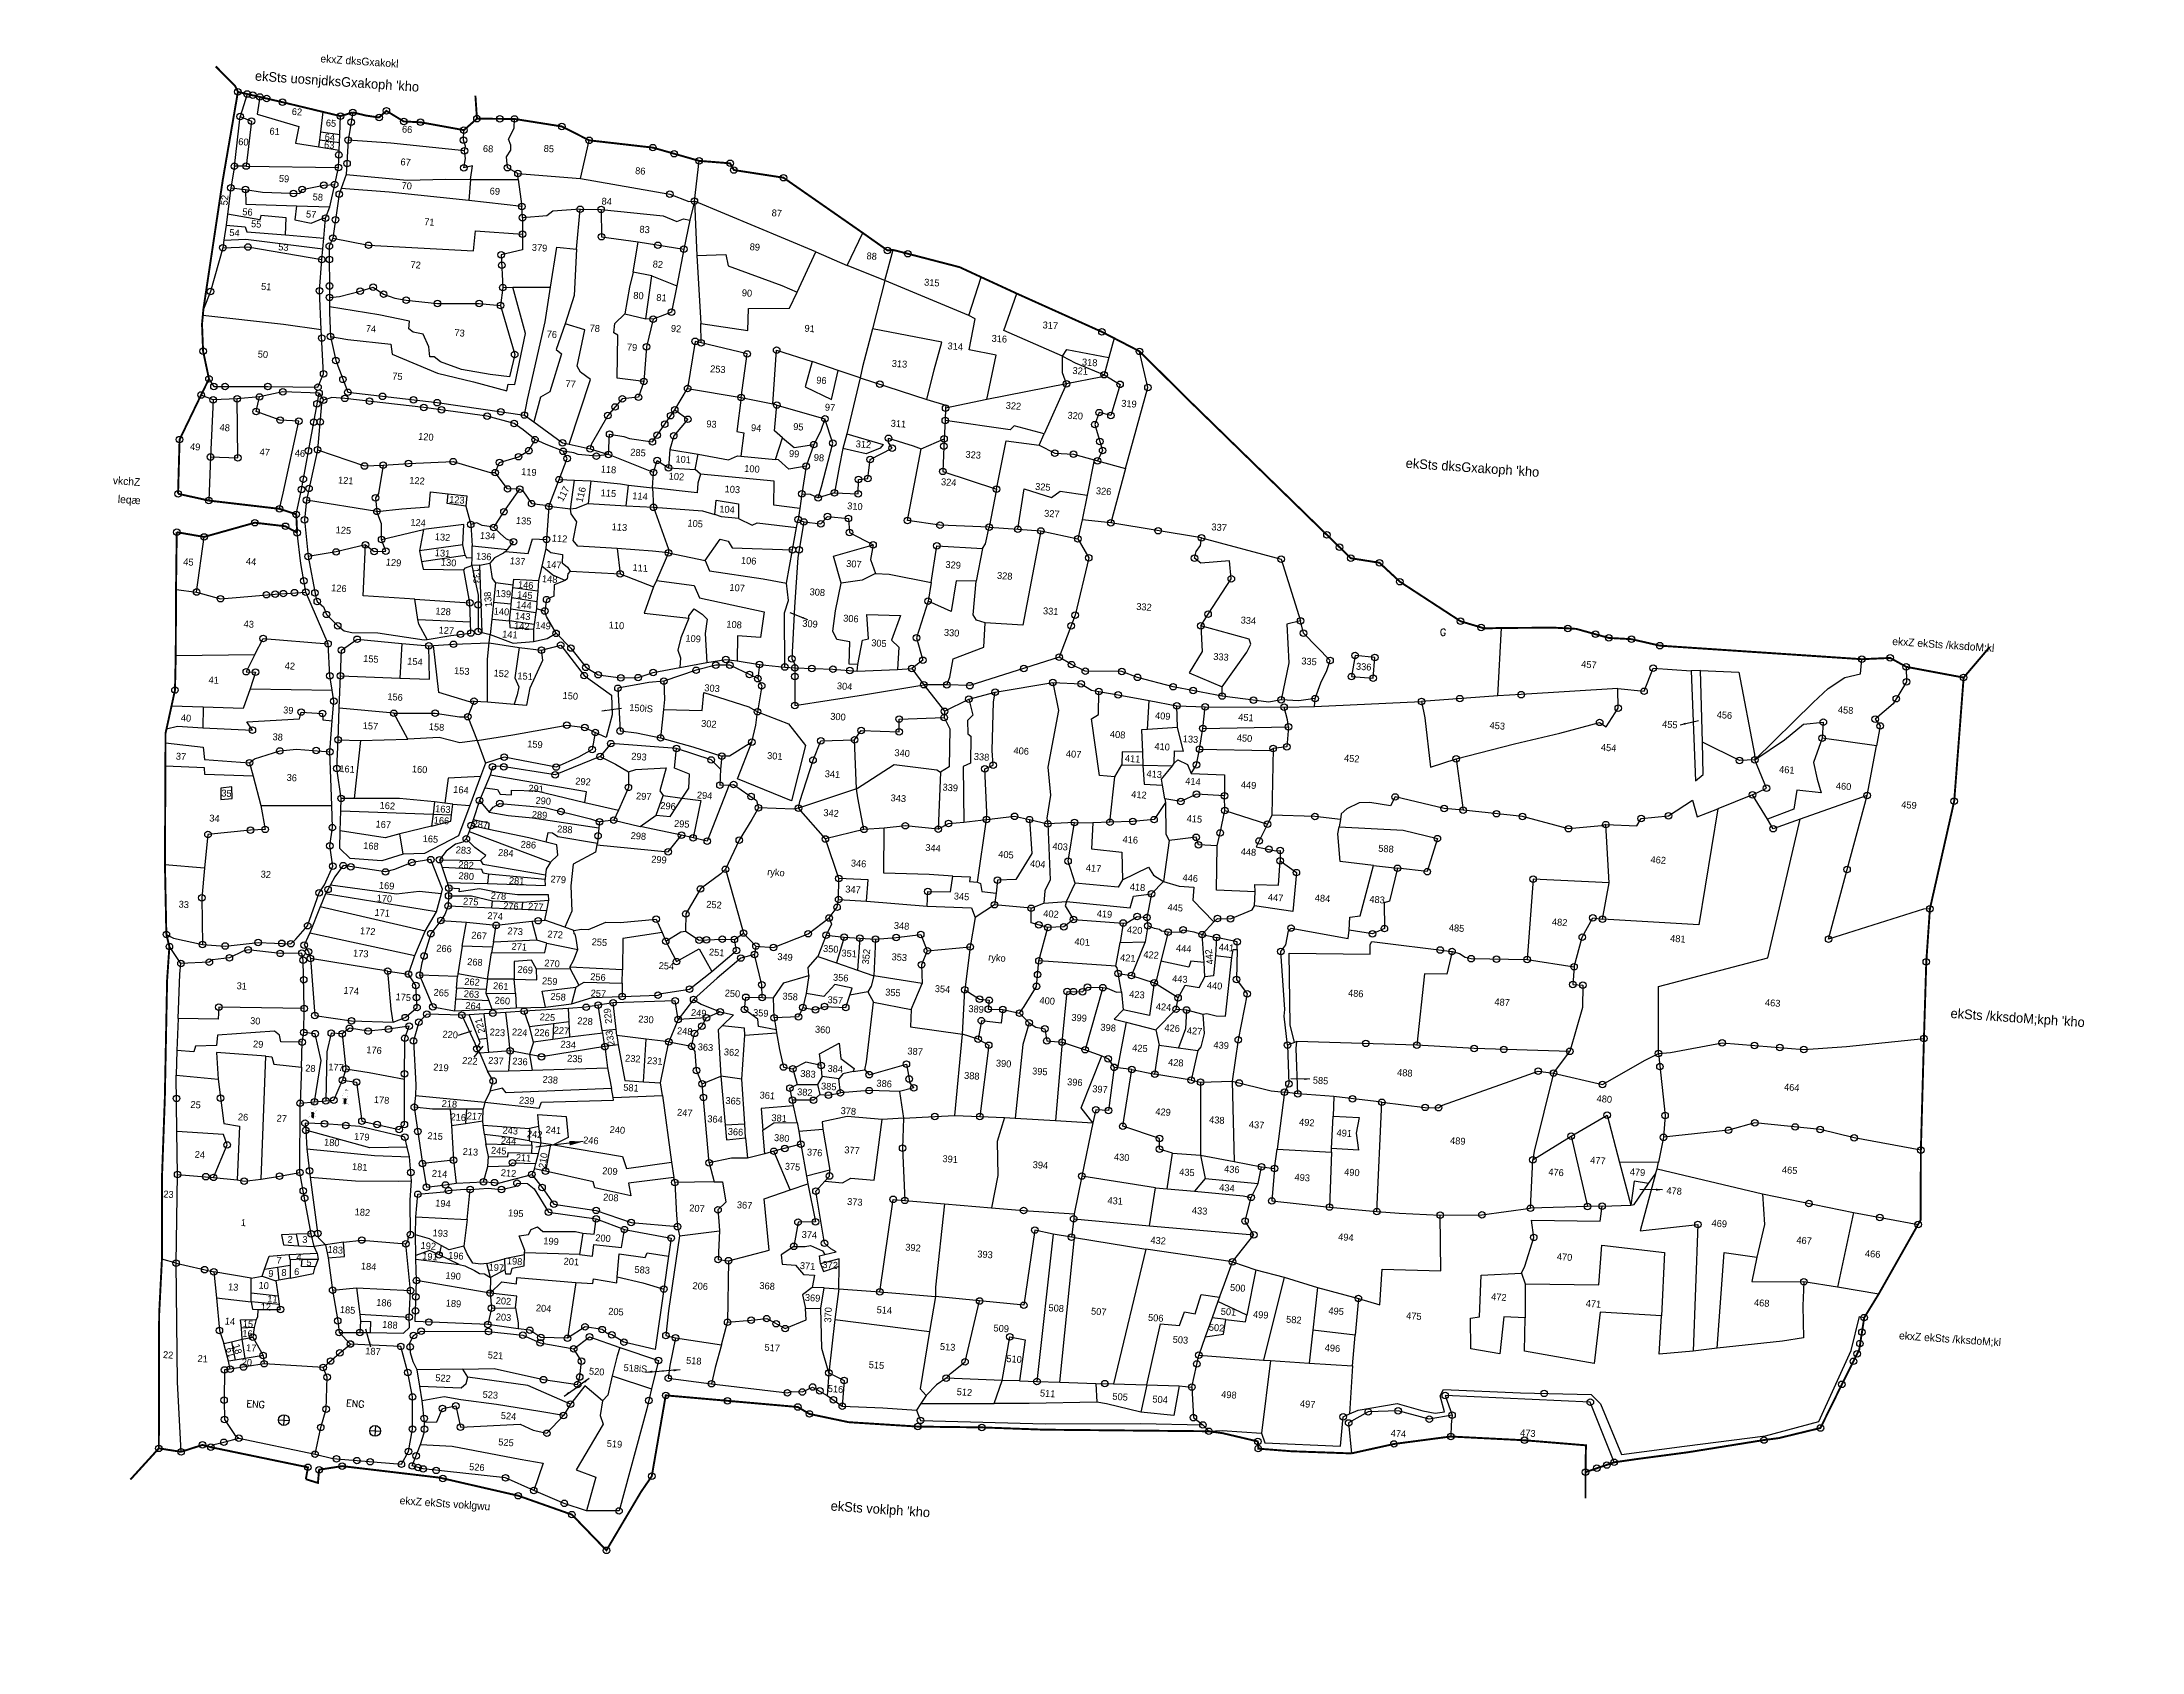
# Model space of a CAD drawing. Header units: feet. Extents: x 585 to 276899, y 278 to 2079435.
# Drawn here: x 274716 to 276899, y 2077762 to 2079435 of the extents above.
import ezdxf
from ezdxf.enums import TextEntityAlignment as Align

# ---------------------------------------------------------------- set-up
doc = ezdxf.new("R2010")
doc.units = ezdxf.units.FT
doc.header["$LTSCALE"] = 0.3
doc.header["$MEASUREMENT"] = 0
doc.linetypes.add('DIVIDE', pattern=[1.25, 0.5, -0.25, 0, -0.25, 0, -0.25])
for name, color, linetype in [('OFF', 1, 'Continuous'), ('OTHERS', 1, 'Continuous'), ('POLY_PARCEL', 6, 'Continuous'), ('POLY_ROAD', 30, 'Continuous'), ('POLY_WATER', 4, 'Continuous'), ('SYM_ARROW', 1, 'Continuous'), ('SYM_STONE', 1, 'Continuous'), ('SYM_WORSHIP', 1, 'Continuous'), ('TEXT_MAPIN', 7, 'Continuous'), ('TEXT_MAPOUT', 7, 'Continuous'), ('TEXT_PARCEL', 7, 'Continuous'), ('V_BOUND_LINE', 7, 'Continuous'), ('V_DIVIDE_LINE', 7, 'DIVIDE')]:
    doc.layers.add(name, color=color, linetype=linetype)
doc.styles.get("Standard").update_dxf_attribs({"font": 'simplex.shx'})
doc.styles.add('TEXT_MAP', font='', dxfattribs={"height": 1.8})
doc.styles.get('TEXT_MAP').set_extended_font_data('Kruti Dev 050')
doc.dimstyles.get("Standard").update_dxf_attribs({"dimtxt": 0.18, "dimasz": 0.18, "dimexe": 0.18, "dimexo": 0.0625, "dimgap": 0.09, "dimtad": 0, "dimtih": 1, "dimtoh": 1, "dimdec": 4, "dimzin": 0, "dimdsep": 46, "dimtxsty": 'Standard', "dimcen": 0.09, "dimadec": 0, "dimazin": 0, "dimtfac": 1, "dimtdec": 4, "dimtofl": 0, "dimtmove": 0, "dimatfit": 3, "dimfxl": 0, "dimtolj": 1, "dimtzin": 0, "dimarcsym": 0})

# ---------------------------------------------------------------- blocks, each defined once
blk = doc.blocks.new('TEMPLE')
at = {"linetype": 'Continuous'}
h = blk.add_hatch(dxfattribs=at)
h.set_pattern_fill('ANSI31', color=256, scale=3.6, style=0)
h.set_pattern_definition([(45, (-94.63405, -100.65248), (-0.318198, 0.318198), [])])
h.paths.add_polyline_path([(-0.51, 2.32), (-0.51, 0), (0.49, 0), (0.49, 2.32)])
blk.add_hatch(color=256, dxfattribs=at).paths.add_polyline_path([(0.28, 5.69), (0.6, 5.75), (0.95, 5.71), (1.39, 5.73), (0.49, 5.85), (0.21, 6.01), (-0.14, 6.06), (-0.15, 5.55), (-0.09, 5.55)])
at = {"linetype": 'Continuous', "const_width": 0.018}
for points in [[(-1.78, 3.28), (1.75, 3.28)], [(-1.78, 0), (1.78, 0)], [(-1.16, 3.28), (-1.16, 3.69), (-0.97, 4.22), (-0.63, 4.55), (-0.33, 4.73), (-0.16, 4.99), (0.05, 4.8), (0.46, 4.5), (0.69, 4.36), (0.88, 4.09), (1.02, 3.76), (1.06, 3.28)], [(-1.16, 0), (-1.16, 3.28)], [(-0.51, 0), (-0.51, 2.32), (0.49, 2.32), (0.49, 0)], [(-0.16, 4.99), (-0.14, 6.06), (0.21, 6.01), (0.49, 5.85), (1.39, 5.73), (0.95, 5.71), (0.6, 5.75), (0.28, 5.69), (-0.09, 5.55), (-0.15, 5.55)], [(1.06, 0), (1.06, 3.28)]]:
    blk.add_lwpolyline(points, dxfattribs=at)
blk = doc.blocks.new('STONE')
blk.add_circle((0, 0), 0.851)
blk = doc.blocks.new('DETAIL')
for points in [[(-1.4, 0), (1.4, 0)], [(0, 1.4), (0, -1.4)]]:
    blk.add_lwpolyline(points)
blk.add_circle((0, 0), 1.4)
blk = doc.blocks.new('TEXTDOUBLEARROW')
for points in [[(-6.63, 0.01), (0.2, 0.01)], [(6.25, 0.01), (-0.58, 0.01)]]:
    blk.add_leader(points, dimstyle='Standard', override={"dimtxt": 2.5, "dimasz": 2.5, "dimexe": 1.25, "dimexo": 0.625, "dimgap": 0.625, "dimtad": 1, "dimtih": 0, "dimtoh": 0, "dimzin": 8, "dimcen": 2.5, "dimtofl": 1})
blk = doc.blocks.new('TEXTARROW')
blk.add_leader([(0.04, -0.01), (8.68, -0.01)], dimstyle='Standard', override={"dimtxt": 2.5, "dimasz": 2.5, "dimexe": 1.25, "dimexo": 0.625, "dimgap": 0.625, "dimtad": 1, "dimtih": 0, "dimtoh": 0, "dimzin": 8, "dimcen": 2.5, "dimtofl": 1})
blk = doc.blocks.new('dd')
at = {"layer": 'OFF'}
for points in [[(397.16, 404.3), (397.24, 406.35)], [(252.9, 335.27), (256.34, 332.11)], [(149.84, 246.85), (146.89, 246.14)], [(158.05, 221.49), (154.9, 224.27)]]:
    blk.add_lwpolyline(points, dxfattribs=at)
at = {"layer": 'POLY_PARCEL'}
for points in [[(108.95, 544.4), (107.52, 538.41)], [(112.28, 543.86), (111.93, 539.34), (123, 536.9), (122.44, 532.45), (128.53, 531.92)], [(180.73, 528.57), (177.88, 529.89), (177.46, 532.74), (178.51, 534.48), (178.4, 535.78), (177.67, 537.33), (178.92, 540.32), (178.9, 542.68)], [(106.92, 525.39), (107.52, 538.41)], [(107.52, 538.41), (110.57, 537.44), (109.96, 525.66)], [(128.74, 535.86), (129.03, 541.09)], [(166.46, 533.51), (166.61, 534.76), (165.98, 536.29), (165.91, 538.88)], [(197.08, 528.36), (198.65, 538.46)], [(128.53, 531.92), (128.63, 533.78)], [(128.53, 531.92), (133.86, 531.46)], [(128.63, 533.78), (128.74, 535.86)], [(128.63, 533.78), (133.8, 533.42)], [(128.74, 535.86), (133.75, 535.51)], [(166.46, 533.51), (147.18, 534.17), (135.99, 534.24)], [(168.54, 526.18), (168.82, 529.72), (166.59, 529.1), (166.8, 531.53), (166.46, 533.51)], [(227.07, 524.56), (227.58, 535.09)], [(106.92, 525.39), (106.4, 519.73)], [(109.96, 525.66), (106.92, 525.39)], [(109.96, 525.66), (133.98, 526.91)], [(136.16, 525.23), (152.07, 524.85), (162.07, 525.83), (168.54, 526.18)], [(168.54, 526.18), (168.47, 520.68)], [(168.54, 526.18), (180.86, 527.01)], [(180.73, 528.57), (197.08, 528.36)], [(180.86, 527.01), (180.73, 528.57)], [(180.86, 527.01), (182.32, 520.06)], [(197.08, 528.36), (220.57, 525.92), (225.65, 524.32), (227.07, 524.56)], [(106.4, 519.73), (106, 512.85)], [(106.4, 519.73), (110.25, 519.55)], [(110.25, 519.55), (114.72, 519.17), (124.39, 519.45), (124.93, 520.61), (130.48, 522.08)], [(130.48, 522.08), (133.31, 522.46)], [(168.47, 520.68), (147.6, 521.45), (135.04, 521.49)], [(182.32, 520.06), (168.47, 520.68)], [(182.71, 517.18), (182.32, 520.06)], [(197.53, 520.38), (190.43, 519.41), (188.97, 518.09), (182.71, 517.18)], [(197.32, 509.95), (197.53, 520.38)], [(197.53, 520.38), (202.96, 520.73)], [(202.96, 520.73), (203.55, 513.64), (213.16, 512.92), (213.16, 512.92)], [(202.96, 520.73), (219.24, 520.17), (222.86, 518.92), (224.53, 519.76), (226.26, 519.48)], [(227.07, 524.56), (226.26, 519.48)], [(259.5, 513.5), (227.07, 524.56)], [(227.07, 524.56), (228.64, 510.44)], [(110.25, 519.55), (110.6, 515.72), (123.73, 516.25)], [(123.73, 516.25), (123.57, 512.55), (127.93, 511.98), (130.93, 513.54), (131.56, 513.56)], [(123.73, 516.25), (132.41, 516.56)], [(182.71, 517.18), (183, 512.91)], [(226.26, 519.48), (225.17, 511.87)], [(267.9, 510.57), (271.39, 519.28)], [(277.99, 507.3), (279.62, 515.4)], [(105.81, 509.99), (105.53, 506.01)], [(106, 512.85), (105.81, 509.99)], [(105.81, 509.99), (110.82, 509.88), (111.34, 508.61), (121.47, 508.49)], [(121.47, 508.49), (121.33, 512.91), (114.69, 513.08), (114.47, 511.94), (106, 512.85)], [(133.81, 508.51), (143.22, 507.26), (170.56, 507.68), (170.7, 512.92), (183, 512.91)], [(183, 512.91), (183.27, 508.84), (177.84, 507.17), (178.81, 498.65)], [(191.2, 499.64), (192.17, 510.16), (197.32, 509.95)], [(197.32, 509.95), (197.53, 497.92), (195.65, 490.38)], [(212.39, 505.02), (213.16, 512.92)], [(213.16, 512.92), (225.17, 511.87)], [(225.17, 511.87), (224.05, 502.24)], [(228.64, 510.44), (236.19, 511.21), (236.96, 508.36), (251.29, 504.18), (255.39, 502.72)], [(228.64, 510.44), (230.9, 492.85)], [(255.39, 502.72), (259.5, 513.5)], [(259.5, 513.5), (267.9, 510.57)], [(277.99, 507.3), (267.9, 510.57)], [(300.41, 499.7), (302.95, 509.9)], [(105.39, 504.04), (102.96, 492.43), (101.42, 487.71)], [(105.53, 506.01), (105.39, 504.04)], [(105.39, 504.04), (111.9, 504.67), (131.28, 502.7)], [(105.53, 506.01), (111.16, 506.69), (131.34, 505.55)], [(121.47, 508.49), (131.41, 508.32)], [(212.39, 505.02), (211.73, 501.02), (211.04, 494)], [(217.37, 504.35), (212.39, 505.02)], [(216.57, 493.13), (217.37, 504.35)], [(217.37, 504.35), (224.05, 502.24)], [(277.99, 507.3), (275.58, 494.56)], [(300.41, 499.7), (277.99, 507.3)], [(325.48, 490.86), (309.74, 496.43), (312.51, 506.26)], [(172.89, 473.7), (181.75, 471.93), (181.97, 473.69), (183.71, 473.67), (185.52, 487.11), (181.46, 498.93)], [(178.81, 498.65), (178.58, 493.99)], [(178.81, 498.65), (181.46, 498.93)], [(181.46, 498.93), (191.2, 499.64)], [(186.71, 465.94), (187.23, 470.07), (190.43, 490.52), (191.2, 499.64)], [(224.05, 502.24), (223.11, 495.28), (218.45, 493.13)], [(230.9, 492.85), (243.22, 491.88), (243.08, 497.65), (253.72, 498.41), (255.39, 502.72)], [(306.56, 478.18), (308.2, 489.9), (301.11, 490.8), (302.15, 498.94), (300.41, 499.7)], [(133.98, 493.03), (136.53, 493.44), (141.82, 495.18), (145.13, 496.47), (147.99, 494.81), (150.94, 493.96)], [(150.94, 493.96), (153.98, 493.65), (162.14, 493.37), (172.99, 494.13), (178.58, 493.99)], [(178.58, 493.99), (183.11, 481.47), (182.13, 475.63), (177.12, 475.84), (169.54, 476.61), (163.97, 478.28), (162.27, 479.47), (161.12, 479.39), (160.7, 481.96), (158.96, 485.14), (156.33, 485.5)], [(217.16, 476.82), (210.13, 477.17), (209.58, 488.37), (208.46, 488.85), (208.6, 491.36), (211.04, 494)], [(211.04, 494), (216.57, 493.13)], [(218.45, 493.13), (216.57, 493.13)], [(218.45, 493.13), (217.23, 485.86), (217.16, 476.82)], [(231.32, 487.86), (230.9, 492.85)], [(275.58, 494.56), (273.68, 484.49), (273.26, 481.57)], [(291, 477.19), (292.39, 484.98), (293.86, 492.28), (275.58, 494.56)], [(325.48, 490.86), (326.46, 492.6), (337.56, 491.28)], [(338.62, 496.39), (337.56, 491.28)], [(343.83, 462.72), (348.24, 484.18), (345.42, 493.44)], [(156.33, 485.5), (155.17, 486.3), (155.16, 488.26), (147.11, 489.34), (134.14, 490.59)], [(195.65, 490.38), (193.84, 483.49), (195.24, 482.52), (192.94, 472.44), (190.57, 470.84), (189.25, 464.35)], [(198.9, 459.14), (203.24, 476.37), (200.53, 478.1), (199.55, 479.56), (200.94, 489.13), (195.65, 490.38)], [(231.32, 487.86), (229.78, 488.13), (228.66, 475.75)], [(242.72, 474.36), (243.49, 485.77), (231.32, 487.86)], [(251.1, 473.25), (251.1, 487.3), (260.49, 485.01)], [(325.48, 490.86), (328.89, 489.33), (336.62, 486.75)], [(327.01, 483.7), (325.76, 486.48), (325.48, 490.86)], [(336.62, 486.75), (335.85, 486.06), (327.01, 483.7)], [(336.62, 486.75), (340.93, 484.53), (339.12, 476.25), (335.99, 476.81), (335.09, 473.61), (337.59, 467.01), (336.42, 464.28)], [(337.56, 491.28), (336.62, 486.75)], [(101.39, 486.17), (122.51, 485.26), (132.41, 484.56)], [(134.94, 482.91), (139.52, 482.38), (150.73, 481.96), (151.28, 479.39), (163.35, 475.29), (172.89, 473.7)], [(260.49, 485.01), (259.17, 478.26), (266.27, 475.41), (267.44, 483.14)], [(267.44, 483.14), (260.49, 485.01)], [(273.26, 481.57), (267.44, 483.14)], [(273.26, 481.57), (270.84, 466.81)], [(273.26, 481.57), (291, 477.19)], [(327.01, 483.7), (306.56, 478.18)], [(327.01, 483.7), (322.12, 470.3)], [(217.16, 476.82), (216.05, 472.58), (211.87, 471.89), (210.12, 469.65), (208.39, 467.3), (204.56, 459.47), (204.4, 458.34)], [(291, 477.19), (296.05, 476.02), (296.04, 475.23)], [(306.56, 478.18), (296.04, 475.23), (296.04, 475.23)], [(225.67, 469.98), (228.66, 475.75)], [(228.66, 475.75), (242.72, 474.36)], [(242.72, 474.36), (242.23, 465.49), (244.04, 465.25), (243.69, 459.14)], [(242.72, 474.36), (251.1, 473.25)], [(252.14, 473.04), (251.1, 473.25)], [(254.16, 464.63), (252, 466.3), (252.14, 473.04)], [(252.14, 473.04), (264.88, 470.33)], [(296.04, 475.23), (296.17, 472.04)], [(296.17, 472.04), (296.17, 467.25)], [(322.12, 470.3), (314.12, 471.9), (313.15, 470.79), (296.17, 472.04)], [(105.88, 449.44), (113.05, 449.72), (111.79, 465.05)], [(124.76, 437.2), (125.39, 441.3), (128.2, 460.35), (123.34, 460.28), (116.93, 462.06), (117.58, 465.91)], [(214.48, 461.73), (220.45, 461.22), (225.67, 469.98)], [(225.67, 469.98), (229.29, 467.75), (225.88, 463.23), (225.15, 459.56)], [(264.88, 470.33), (263.97, 466.92), (262.41, 463.4)], [(264.5, 449.63), (265.16, 452.6), (267.34, 464.13), (264.88, 470.33)], [(268.64, 451.23), (274.83, 451.42), (274.69, 455.17), (277.05, 455.59), (277.33, 460.56), (282.88, 463.88), (281.85, 465.26)], [(270.84, 466.81), (280.49, 464.72), (279.77, 463.66), (276.22, 461.92), (270.08, 462.96)], [(270.84, 466.81), (270.08, 462.96)], [(281.85, 465.26), (281.72, 466.39), (288.26, 464.84), (290.39, 464.25)], [(290.39, 464.25), (296.17, 467.25)], [(296.17, 467.25), (296.45, 458.76), (310.71, 455.08)], [(310.71, 455.08), (312.31, 467.8), (321.01, 467.31)], [(321.01, 467.31), (322.12, 470.3)], [(321.01, 467.31), (325.18, 465.51), (330.06, 465.58), (335.55, 464.46)], [(105.59, 464.35), (105.88, 449.44)], [(180.17, 450.45), (181.09, 453.14), (185.95, 455.01), (188.49, 456.76), (189.91, 459.73)], [(209.28, 457.2), (209.2, 462.47), (212.9, 462.13)], [(212.9, 462.13), (214.48, 461.73)], [(225.15, 459.56), (225.08, 454.78)], [(225.15, 459.56), (232.58, 458.88)], [(252.77, 458.85), (254.16, 464.63)], [(254.16, 464.63), (257.34, 462.35), (262.41, 463.4)], [(262.41, 463.4), (260.84, 457.68)], [(270.08, 462.96), (269.4, 458.02), (268.64, 451.23)], [(309.45, 445.09), (296.66, 444.71), (288.1, 445.34), (290.39, 464.25)], [(335.55, 464.46), (334.36, 455.19)], [(335.55, 464.46), (336.42, 464.28)], [(336.42, 464.28), (343.83, 462.72)], [(343.83, 462.72), (341.03, 448.37)], [(196.9, 449.78), (198.59, 455.41), (197.42, 457.2)], [(221.28, 453.34), (209.28, 457.2)], [(221.28, 453.34), (222.02, 456.52), (225.08, 454.78)], [(225.08, 454.78), (232.09, 454.84)], [(232.09, 454.84), (232.58, 458.88)], [(233.55, 453.73), (232.09, 454.84)], [(232.58, 458.88), (240.51, 457.97), (242.81, 459.16), (243.69, 459.14)], [(243.69, 459.14), (252.77, 458.85)], [(253.52, 458.86), (252.77, 458.85)], [(260.84, 457.68), (256.39, 456.55), (253.52, 458.86)], [(260.84, 457.68), (260.18, 450.41)], [(310.71, 455.08), (309.45, 445.09)], [(316.98, 445.05), (317.88, 455.7), (325.12, 453.89), (327.27, 455.7), (334.36, 455.19)], [(334.36, 455.19), (333.51, 448.65)], [(105.88, 449.44), (106.26, 438.09)], [(133.61, 453.25), (146.1, 449.85), (150.94, 450.41)], [(150.94, 450.41), (150.17, 442.97), (149.52, 441.77), (150.13, 438.28)], [(150.94, 450.41), (157.49, 451.27), (169.05, 452.57), (178.86, 450.37)], [(178.86, 450.37), (180.17, 450.45), (180.17, 450.45)], [(186.81, 446.62), (183.68, 446.44), (180.17, 450.45)], [(194.68, 442.58), (196.9, 449.78)], [(196.9, 449.78), (200.86, 449.94)], [(200.38, 442.3), (200.86, 449.94)], [(200.86, 449.94), (205.11, 450.02)], [(205.11, 450.02), (204.9, 444.07)], [(205.11, 450.02), (212.93, 449.74)], [(212.93, 449.74), (214.97, 449.55)], [(214.78, 444.15), (214.97, 449.55)], [(214.97, 449.55), (221.28, 449.35)], [(233.55, 453.73), (233, 451.3), (233, 448.79), (221.28, 449.35)], [(221.28, 449.35), (221.28, 453.34)], [(221.28, 449.35), (221.88, 444.26)], [(259.91, 446.57), (253.11, 446.99), (252.76, 453.25), (233.55, 453.73)], [(260.18, 450.41), (259.91, 446.57)], [(260.18, 450.41), (262.39, 450.46), (264.5, 449.63)], [(268.64, 451.23), (264.5, 449.63)], [(333.51, 448.65), (332.75, 443.64)], [(341.03, 448.37), (333.51, 448.65)], [(150.13, 438.28), (156.51, 439.39), (163.6, 440.36), (163.67, 444.32), (168.27, 444.12)], [(173.14, 441.26), (168.2, 441.54), (168.27, 444.12)], [(168.27, 444.12), (173.21, 443.91), (173.14, 441.26)], [(180.77, 436.16), (183.12, 440.46), (186.81, 446.62)], [(186.81, 446.62), (187.63, 446.19), (190.17, 443.05), (193.84, 442.93)], [(204.9, 444.07), (201.7, 442.61), (200.38, 442.3)], [(204.9, 444.07), (214.78, 444.15)], [(214.78, 444.15), (221.88, 444.26)], [(221.88, 444.26), (226.58, 433.7), (226.6, 432.73)], [(221.88, 444.26), (234.67, 444.2), (237.94, 443.51)], [(237.94, 443.51), (238.09, 447.26), (243.92, 446.71), (244.22, 442.91)], [(239.77, 443.04), (237.94, 443.51)], [(244.22, 442.91), (239.77, 443.04)], [(259.46, 441.56), (259.72, 443.66)], [(259.91, 446.57), (259.72, 443.66)], [(259.72, 443.66), (261.25, 443.14)], [(261.25, 443.14), (260.28, 433.82), (260.28, 420.81), (260.56, 407.39), (261.46, 406), (261.47, 405.05)], [(261.25, 443.14), (265.7, 442.95), (267.3, 444.97), (272.73, 444.83), (273.28, 441.21), (279.62, 438.41)], [(308.13, 439.39), (308.82, 440.71), (309.45, 445.09)], [(309.45, 445.09), (316.98, 445.05)], [(322.95, 445.02), (319.96, 420.27), (310.14, 420.18)], [(316.98, 445.05), (322.95, 445.02)], [(322.95, 445.02), (332.75, 443.64)], [(332.75, 443.64), (335.88, 438.92), (333.37, 423.76), (330.01, 412.56)], [(364.82, 446.08), (341.03, 448.37)], [(366.21, 423.22), (367.89, 426.4), (373.31, 435.99), (372.48, 440.65), (365.1, 439.47), (363.36, 440.72), (363.71, 442.46), (364.75, 444.06), (364.82, 446.08)], [(364.82, 446.08), (385.91, 441.97), (392.06, 426.28)], [(150.13, 438.28), (131.58, 439.95)], [(151.84, 431.04), (151.5, 435.14), (150.13, 438.28)], [(173.14, 441.26), (174.71, 436.56)], [(193.84, 442.93), (194.68, 442.58)], [(194.68, 442.58), (194.68, 434.03)], [(200.38, 442.3), (194.68, 442.58)], [(213.16, 432.9), (202.95, 432.82), (201.63, 434.23), (202.23, 439.13), (200.66, 441.12), (200.38, 442.3)], [(244.22, 442.91), (247.82, 441.42), (249.1, 442.08), (259.46, 441.56)], [(258.75, 435.7), (259.46, 441.56)], [(271.99, 427.89), (269.53, 434.79), (279.62, 438.41)], [(279.62, 438.41), (279.21, 434.58), (280.74, 431.04)], [(295.35, 429.65), (296.23, 439.32), (308.13, 439.39)], [(308.13, 439.39), (307.08, 430.82)], [(151.84, 431.04), (162.51, 434.38)], [(162.51, 434.38), (161.91, 428.83)], [(173, 431.11), (172.91, 436.44), (162.51, 434.38)], [(177.71, 436.47), (176.27, 437.09), (174.71, 436.56)], [(174.71, 436.56), (175.45, 431)], [(179.51, 436.31), (177.71, 436.47)], [(180.77, 436.16), (179.51, 436.31)], [(184.73, 430.69), (186.12, 432.84), (184.24, 433.4), (182.5, 434.72), (180.77, 436.16)], [(184.25, 430.18), (190.13, 430.04), (190.99, 433.96), (194.68, 434.03)], [(194.68, 434.03), (194.7, 431.64)], [(226.6, 432.73), (222.41, 432.83), (213.16, 432.9)], [(213.16, 432.9), (214.41, 426.41)], [(226.6, 432.73), (223.98, 425.3)], [(226.6, 432.73), (236.27, 431.37)], [(236.27, 431.37), (239.82, 437.15), (241.94, 436.83), (243.05, 435.16), (258.75, 435.7)], [(257.84, 426.93), (258.75, 435.7)], [(104.7, 414.12), (105.67, 428.56)], [(147.74, 429.37), (140.22, 427.01), (133.07, 425.33)], [(147.74, 429.37), (150.13, 427.8), (153.15, 428.08), (151.84, 431.04)], [(161.49, 416.12), (148.04, 416.1), (147.74, 429.37)], [(173, 431.11), (161.91, 428.83)], [(161.91, 428.83), (162.56, 426.04)], [(162.56, 426.04), (173.83, 428.47)], [(173.83, 428.47), (173, 431.11)], [(173.83, 428.47), (174.25, 427.77), (175.66, 427.97)], [(175.66, 427.97), (175.45, 431)], [(175.45, 431), (184.73, 430.69)], [(175.78, 425.92), (175.66, 427.97)], [(177.84, 426.17), (180.34, 426.86)], [(184.25, 430.18), (183.75, 429.65), (181.46, 428.32), (180.34, 426.86)], [(180.34, 426.86), (181.25, 422.9), (182.22, 421.83)], [(184.73, 430.69), (184.25, 430.18)], [(193.93, 426.97), (193.36, 423.18)], [(194.7, 431.64), (193.93, 426.97)], [(200.27, 423.69), (196.96, 424.87), (193.93, 426.97)], [(194.7, 431.64), (196, 430.71), (199.06, 430.41), (199.13, 428.19), (200.66, 427.21), (201.35, 426.18)], [(236.27, 431.37), (237.55, 428.73), (251.71, 427.65), (257.84, 426.93)], [(258.88, 405.12), (257.84, 419.15), (258.61, 422.48), (257.84, 426.93)], [(277.81, 407.11), (275.52, 407.04), (275.31, 412.82), (271.9, 413.23), (270.72, 415.32), (271.06, 420.61), (271.99, 427.89)], [(280.74, 431.04), (277.4, 429.02), (271.99, 427.89)], [(280.74, 431.04), (284.29, 431.11), (295.35, 429.65)], [(307.08, 430.82), (301.86, 430.54), (301.1, 422.54), (294.9, 424.77)], [(295.35, 429.65), (294.9, 424.77)], [(310.14, 420.18), (307.85, 420.67), (306.87, 421.99), (307.08, 430.82)], [(444.65, 410.36), (444.34, 428.03)], [(162.56, 426.04), (163.13, 424.07), (173.73, 424.61)], [(177.84, 426.17), (175.78, 425.92)], [(179.64, 408.68), (177.84, 426.17)], [(182.22, 421.83), (182.02, 416.72)], [(186.84, 421.58), (182.22, 421.83)], [(186.81, 420.8), (186.84, 421.58)], [(186.84, 421.58), (186.88, 423.11), (193.36, 423.18)], [(193.36, 423.18), (193.33, 420.4)], [(200.27, 423.69), (197.51, 422.35), (197.58, 419.42), (195.78, 418.38), (195.51, 415.39)], [(200.72, 424.16), (200.27, 423.69)], [(201.35, 426.18), (200.84, 425.45), (200.72, 424.16)], [(201.35, 426.18), (214.41, 426.41)], [(214.41, 426.41), (223.32, 423.59)], [(223.32, 423.59), (221.37, 416.63), (233.06, 416.07)], [(223.98, 425.3), (223.32, 423.59)], [(223.98, 425.3), (233.82, 424.71), (235.47, 421.55), (252.54, 419.12), (252.03, 412.33), (246.04, 412.36), (246.36, 405.85)], [(294.9, 424.77), (292.54, 415.03), (294.63, 409.33), (291.91, 406.97)], [(366.21, 423.22), (367.05, 416.62), (364.06, 410.78), (372.82, 407.72)], [(372.82, 407.72), (378.6, 417.24), (379.57, 419.33), (379.02, 420.65), (366.21, 423.22)], [(392.06, 426.28), (388.58, 425.17), (389.77, 415.23), (388.4, 405.45)], [(397.24, 406.35), (398.39, 410.57), (399.72, 413.9), (400.41, 416.55), (393.04, 423.15), (392.06, 426.28)], [(512.57, 398.31), (526.73, 414.19), (530.32, 418.15), (534.49, 421.28), (538.46, 422.53), (538.58, 426.34)], [(550.23, 425.15), (550.57, 421.28), (547.51, 415.3), (543.12, 410.99), (544.51, 409.32), (543.95, 404.08)], [(104.7, 414.12), (111.03, 412.8), (125.15, 414.96), (133.1, 416.02)], [(161.49, 416.12), (175.87, 416.16)], [(162.7, 410.92), (161.49, 416.12)], [(182.02, 416.72), (181.85, 412.34)], [(186.68, 416.58), (182.02, 416.72)], [(186.64, 415.32), (186.68, 416.58)], [(186.68, 416.58), (186.73, 418.25)], [(186.73, 418.25), (186.81, 420.8)], [(193.3, 417.62), (186.73, 418.25)], [(193.33, 420.4), (186.81, 420.8)], [(193.29, 415.81), (193.22, 414.82)], [(193.3, 417.62), (193.29, 415.81)], [(195.51, 415.39), (193.29, 415.81)], [(193.33, 420.4), (193.3, 417.62)], [(233.06, 416.07), (231.32, 410.86), (230.76, 407.59), (231.6, 405.64), (231.57, 403.12)], [(233.01, 416.68), (234.3, 418.59), (236.41, 417.37)], [(233.06, 416.07), (233.01, 416.68)], [(236.41, 417.37), (237.83, 416.19), (237.58, 412.39), (238.52, 404.94)], [(277.81, 407.11), (278.58, 413.51), (280.11, 413.93), (279.21, 420.26), (288.04, 420.54), (286.09, 414), (288.11, 412.26), (288.19, 406.51)], [(301.29, 403.4), (301.93, 405.44), (302.42, 410.23), (310.21, 413.85), (310.14, 420.18)], [(406.81, 418.29), (406.26, 412.72), (411.96, 412.72), (412.03, 418.08), (406.81, 418.29)], [(475.68, 414.39), (482.55, 414.12), (484.52, 420.31), (494.44, 420.31)], [(496.88, 420.51), (494.44, 420.31)], [(494.44, 420.31), (497.51, 391.79), (499.38, 393.6), (498.61, 401.95)], [(496.88, 420.51), (506.83, 420.79), (512.33, 399.72), (512.57, 398.31)], [(498.61, 401.95), (496.88, 420.51)], [(99.31, 414.38), (104.7, 414.12)], [(162.7, 410.92), (176.36, 411.25)], [(163.05, 409.74), (162.7, 410.92)], [(181.85, 412.34), (181.69, 408.35)], [(181.85, 412.34), (186.54, 412.19)], [(186.54, 412.19), (186.64, 415.32)], [(186.54, 412.19), (186.75, 410.45), (192.92, 410.5)], [(193.02, 411.66), (186.54, 412.19)], [(186.64, 415.32), (193.22, 414.82)], [(193.02, 411.66), (192.92, 410.5)], [(192.92, 410.5), (193.09, 407.26)], [(193.22, 414.82), (193.02, 411.66)], [(198.83, 409.79), (196.07, 414), (195.51, 415.39)], [(444.65, 410.36), (424.94, 407.5)], [(434.96, 393.24), (449.79, 398.16), (461.41, 401.71), (471.57, 405.26), (473.38, 404.21), (476.16, 409.29), (475.68, 414.39)], [(475.68, 414.39), (450.7, 411.06), (444.65, 410.36)], [(165.42, 405.91), (163.05, 409.74)], [(182.2, 390.8), (181.44, 401.86), (181.59, 406.15)], [(189.52, 405.48), (188.88, 397.48), (190.07, 395.25), (189.86, 393.16), (189.23, 390.66)], [(189.23, 390.66), (192.5, 390.59), (193.06, 395.18), (195.88, 402.6), (195.32, 405.13)], [(252.24, 405.32), (258.88, 405.12)], [(258.88, 405.12), (261.47, 405.05)], [(261.47, 405.05), (271.42, 405.4), (277.76, 405.33)], [(261.47, 405.05), (262.17, 395.31), (279.84, 399.28), (295.32, 403)], [(277.76, 405.33), (277.81, 407.11)], [(277.76, 405.33), (288.19, 406.51)], [(288.19, 406.51), (291.91, 406.97)], [(291.91, 406.97), (295.32, 403)], [(328.79, 405.86), (330.71, 398.72), (328.97, 383.77), (330.22, 376.53), (329.66, 370.48), (330, 369.03)], [(373.02, 405.37), (372.82, 407.72)], [(397.16, 404.3), (424.94, 407.5)], [(424.94, 407.5), (426.05, 403.33), (428.42, 390.6), (434.96, 393.24)], [(512.57, 398.31), (519.94, 404.01), (524.53, 408.39), (529.68, 409.3), (529.68, 405.13)], [(529.68, 405.13), (527.87, 398.66), (529.06, 394.35), (530.38, 390.87), (523.98, 391.15), (523.56, 386.14), (516.86, 383.11)], [(543.95, 404.08), (529.68, 405.13)], [(120.91, 398.96), (122.79, 403.25), (139.77, 403.03)], [(158.94, 404.44), (159, 395.37)], [(159, 395.37), (166.8, 395.6), (166, 404.29)], [(177.6, 390.41), (169.41, 392.31), (167.24, 404.45)], [(227.68, 399.31), (228.19, 394.55), (228.1, 391.91)], [(252.07, 401.61), (253.19, 399.83), (252.57, 393.02)], [(307.27, 400.05), (308.55, 395.92), (307.3, 394.46), (307.58, 391.06), (308.41, 390.5), (308.83, 383.41), (307.02, 382.43), (308.11, 368.01)], [(313.96, 369.1), (313.91, 371.03), (312.66, 382.22), (314.75, 383.34), (314.19, 387.09), (313.7, 399.82), (313.98, 402.34)], [(346.53, 382.49), (342.6, 382.51), (339.47, 397.12), (341.21, 398.37), (340.91, 404.34)], [(354.25, 395.37), (354.09, 402.87)], [(361.98, 396.4), (361.44, 402.01)], [(368.59, 396.63), (368.77, 402.25)], [(390.79, 398.57), (390.45, 400.39), (389.3, 403.56)], [(512.57, 398.31), (508.57, 397.84), (498.61, 401.95)], [(542.37, 391.04), (543.95, 404.08)], [(100.41, 397.29), (120.91, 398.96)], [(120.91, 398.96), (119.03, 394.3), (121.42, 394.33), (120.32, 389.88)], [(143.57, 394.9), (159, 395.37)], [(228.1, 391.91), (238.18, 392.31), (238.27, 397.06), (250.24, 394.14), (252.57, 393.02)], [(278.31, 387.45), (279.84, 389.96), (289.72, 390.31), (289.51, 393.64), (301.18, 394.81)], [(301.13, 396.45), (301.18, 394.81)], [(301.18, 394.81), (302.85, 392.03), (303.33, 382.15), (301.16, 380.6)], [(354.25, 395.37), (352.66, 395.15), (353.31, 389.33)], [(361.98, 396.4), (354.25, 395.37)], [(361.76, 387.11), (361.57, 390.31), (363.98, 390.39), (361.98, 396.4)], [(368.1, 391.19), (368.59, 396.63)], [(368.59, 396.63), (390.79, 398.57)], [(390.79, 398.57), (390.72, 393.34), (387.17, 392.63)], [(512.55, 389.17), (516.11, 391.15), (512.57, 398.31)], [(120.32, 389.88), (118.89, 384.66), (108.46, 384.32)], [(120.32, 389.88), (141.64, 391.06)], [(177.4, 386.56), (178.72, 390.7)], [(178.72, 390.7), (177.6, 390.41)], [(178.72, 390.7), (182.2, 390.8)], [(182.2, 390.8), (189.23, 390.66)], [(228.1, 391.91), (227.87, 384.47)], [(252.57, 393.02), (260.85, 390.38), (265.65, 385.09), (263, 370.49), (248.6, 375.22), (251.66, 385.02)], [(251.66, 385.02), (252.36, 389.47), (252.57, 393.02)], [(353.31, 389.33), (348.06, 389.1), (348.18, 385.74)], [(353.31, 389.33), (353.67, 385.98)], [(366.33, 384.69), (367.59, 387.06), (368.1, 391.19)], [(368.1, 391.19), (386.21, 392.02), (387.17, 392.63)], [(387.17, 392.63), (388.08, 375.35)], [(434.96, 393.24), (437.69, 380)], [(512.55, 389.17), (503.85, 384.92)], [(516.86, 383.11), (512.55, 389.17)], [(542.37, 391.04), (525.43, 383.65)], [(560.7, 362.71), (559.07, 362.52), (534.92, 353), (538.47, 371.43), (542.37, 391.04)], [(108.46, 384.32), (100.21, 384.04)], [(108.46, 384.32), (108.73, 378.96)], [(108.73, 378.96), (121.65, 379.23), (120.09, 381.33), (133.71, 382.99), (133.99, 384.8), (139.56, 384.83), (139.77, 383.13), (142.24, 383.07)], [(158.13, 386.13), (143.84, 386.47)], [(158.13, 386.13), (168.88, 386.89), (175.27, 386.41)], [(162.22, 379.64), (158.13, 386.13)], [(175.27, 386.41), (177.4, 386.56)], [(177.4, 386.56), (180.24, 380.58)], [(180.24, 380.58), (189.42, 382.63), (203.26, 386.14), (207.96, 385.84), (210.8, 384.7)], [(251.66, 385.02), (246.1, 380.99), (244.08, 380.84)], [(264.94, 368.69), (265.14, 370.46), (267.85, 381.45), (269.52, 386.59), (278.31, 387.45)], [(279.65, 374.76), (278.31, 387.45)], [(346.53, 382.49), (348.18, 385.74)], [(348.18, 385.74), (353.67, 385.98)], [(353.67, 385.98), (361.32, 386.38)], [(353.67, 385.98), (354.33, 381.1), (359.1, 381.19)], [(359.1, 381.19), (358.71, 382.7), (361.32, 386.38)], [(361.32, 386.38), (361.76, 387.11)], [(361.76, 387.11), (362.66, 387.97), (365.25, 387.01), (366.33, 384.69)], [(366.33, 384.69), (375, 384.93), (375.41, 379.5)], [(474.96, 378.8), (483.1, 379.08), (484.07, 381.03), (491.1, 382.21), (497.08, 386.73), (498.61, 382.42), (503.85, 384.92)], [(503.85, 384.92), (500.93, 354.46), (475.79, 354.18)], [(492.78, 320.29), (491.54, 337.72), (519.44, 347.04), (525.43, 383.65)], [(525.43, 383.65), (518.55, 380.73), (516.86, 383.11)], [(99.32, 378.03), (102.12, 378.89), (108.73, 378.96)], [(144.11, 378.21), (149.9, 378.46)], [(149.9, 378.46), (149.35, 363.31)], [(149.9, 378.46), (162.22, 379.64)], [(180.24, 380.58), (175.79, 379.64), (170.29, 380.62), (162.22, 379.64)], [(180.24, 380.58), (182.78, 374.83)], [(212.51, 378.56), (216.61, 376.84), (220.16, 375.1)], [(234.54, 369.24), (236.05, 371.92), (236.05, 375.54), (232.02, 376.86), (232.18, 382.02)], [(243.99, 377.47), (244.12, 373.24), (246.48, 373.52)], [(279.65, 374.76), (288.98, 381.71), (300.18, 381.15), (301.16, 380.6)], [(301.16, 380.6), (301.64, 365.71)], [(346.12, 370.6), (346.53, 382.49)], [(359.98, 377.63), (359.1, 381.19)], [(375.41, 379.5), (368.1, 379.43), (364.17, 377.24), (359.98, 377.63)], [(359.98, 377.63), (360.15, 376.71)], [(375.76, 375.68), (375.41, 379.5)], [(437.69, 380), (432.7, 380.09), (419.74, 382.23), (418.69, 379.86), (413.3, 380.34), (410.51, 380.06), (407.38, 378.32), (406.06, 376.93), (405.94, 375.36)], [(474.96, 378.8), (473.87, 378.4), (465.38, 377.08), (453.2, 379.45), (437.69, 380)], [(476.9, 363.78), (474.96, 378.8)], [(99.31, 374.35), (109.15, 373.95), (109.71, 370.76), (121.5, 370.72)], [(121.5, 370.72), (122.68, 371.79), (129.12, 374.3), (133.44, 375.05), (142.14, 374.98)], [(220.16, 375.1), (220.36, 371.06), (218.18, 364.92)], [(220.16, 375.1), (222.03, 375.8), (229.83, 376.77), (228.57, 370.72), (229.51, 369.55)], [(246.48, 373.52), (241.83, 358.5), (238.07, 359.11)], [(246.48, 373.52), (247.67, 373.66), (253.87, 369.97), (254.51, 368.06)], [(279.65, 374.76), (264.94, 368.69)], [(282.33, 364.34), (280.14, 372.39), (279.65, 374.76)], [(360.15, 376.71), (357.52, 372.05), (352.06, 371.22)], [(360.15, 376.71), (360.87, 368.52), (361.82, 366.89)], [(374.36, 366.32), (374.96, 369.77), (375.76, 375.68)], [(375.76, 375.68), (387.1, 372.89)], [(387.1, 372.89), (384.54, 366.78), (389.73, 366.12)], [(388.08, 375.35), (387.1, 372.89)], [(405.94, 375.36), (399.28, 375.73), (388.08, 375.35)], [(415.32, 364.06), (406.63, 364.52), (405.51, 371.61), (405.79, 373.49)], [(405.94, 375.36), (405.79, 373.49)], [(405.79, 373.49), (422.42, 373.76), (431.47, 372.16), (429.45, 363.4), (421.65, 363.75)], [(122.65, 367.28), (110.13, 366.86), (109.85, 368.6), (99.69, 368.33)], [(121.5, 370.72), (122.65, 367.28)], [(122.65, 367.28), (125.2, 359.84)], [(181.74, 371.27), (173.35, 370.26), (173, 363.69)], [(183.06, 368.35), (186.39, 368.15), (187.16, 367.04), (190.15, 367.04), (190.01, 368.29), (196.55, 368.5), (209.28, 366.34)], [(209.28, 366.34), (209.56, 369.19), (184.24, 371.81)], [(228.05, 364.34), (229.51, 369.55)], [(228.05, 364.34), (231.74, 364.27), (234.54, 369.24)], [(229.51, 369.55), (234.54, 369.24)], [(234.54, 369.24), (239.39, 368.93), (238.07, 359.11)], [(301.64, 365.71), (304.22, 367.38), (308.11, 368.01)], [(308.11, 368.01), (313.96, 369.1)], [(312.78, 352.68), (313.96, 369.1)], [(313.96, 369.1), (321.24, 370.42), (325.13, 369.83)], [(325.13, 369.83), (326.39, 361.03), (322.7, 354.01), (317.9, 353.52), (317.79, 350.1)], [(325.13, 369.83), (330, 369.03)], [(336.9, 369.87), (330, 369.03)], [(330, 369.03), (331.61, 354.57), (330.42, 351.58), (330.36, 348.35)], [(338.14, 354.13), (335.92, 359.71), (336.9, 369.87)], [(336.9, 369.87), (341.69, 370.14)], [(346.12, 370.6), (341.69, 370.14)], [(341.69, 370.14), (341.83, 363.33), (349.77, 362.98), (350.39, 355.82)], [(352.06, 371.22), (346.12, 370.6)], [(361.82, 366.89), (361.04, 356.1)], [(374.36, 366.32), (369.52, 366.29), (368.78, 368.2), (364, 367.29), (361.82, 366.89)], [(125.2, 359.84), (143.63, 361.08)], [(149.35, 363.31), (145.96, 363.09)], [(170.22, 363.81), (161.1, 364.09), (149.35, 363.31)], [(170.22, 363.81), (170.12, 360.6)], [(173, 363.69), (170.22, 363.81)], [(175.02, 363.6), (173, 363.69)], [(174.88, 360.74), (175.02, 363.6)], [(175.02, 363.6), (179.49, 363.54)], [(181.94, 365.02), (184.63, 362.13)], [(184.63, 362.13), (185.56, 363.49), (187.23, 364.6), (199.06, 364.32), (211.09, 362.24), (213.48, 361.61)], [(184.63, 362.13), (189.59, 361.61), (195.99, 361.43), (213.42, 360.01)], [(209.28, 366.34), (218.18, 364.92)], [(213.48, 361.61), (213.42, 360.01)], [(217.13, 362.3), (213.48, 361.61)], [(218.18, 364.92), (217.13, 362.3)], [(217.13, 362.3), (224.15, 361.14)], [(224.15, 361.14), (228.05, 364.34)], [(235.01, 359.61), (224.15, 361.14)], [(282.33, 364.34), (272.47, 361.16)], [(287.52, 365.02), (282.33, 364.34)], [(301.64, 365.71), (293.01, 366.03), (287.52, 365.02)], [(306.26, 353.79), (300.04, 353.75), (288.29, 353.31), (287.52, 365.02)], [(385.05, 355.07), (375, 354.84), (374.36, 366.32)], [(385.05, 355.07), (384.88, 357), (391, 357.21), (391.03, 363.58)], [(391.03, 363.58), (395.45, 360.82), (395.18, 350.67), (385.19, 351.42)], [(389.73, 366.12), (390.86, 366.31), (391.03, 363.58)], [(410.17, 346.8), (410.16, 350.23), (412.8, 350.72), (415.32, 364.06)], [(421.65, 363.75), (420.12, 355.06), (418.8, 354.5), (419.31, 347.84), (416.31, 346.28), (410.17, 346.8)], [(415.32, 364.06), (421.65, 363.75)], [(476.9, 363.78), (457.07, 363.36), (456.95, 342.37)], [(475.79, 354.18), (476.9, 363.78)], [(125.2, 359.84), (126.76, 353.67), (122.93, 353.18), (111.98, 351.33), (111.66, 342.54)], [(146.08, 359.8), (170.12, 360.6)], [(169.87, 357.48), (161.8, 354.91)], [(169.87, 357.48), (174.81, 359.08), (174.88, 360.74)], [(170.12, 360.6), (169.87, 357.48)], [(170.12, 360.6), (174.88, 360.74)], [(179.78, 356.8), (201.5, 350.21)], [(184.88, 357.67), (180.19, 358.35)], [(184.88, 357.67), (184.8, 359.28), (180.59, 359.9)], [(199.95, 355.38), (195.37, 356.15), (184.88, 357.67)], [(199.95, 355.38), (200.31, 357.92), (201.46, 357.86)], [(201.46, 357.86), (202.89, 357.03), (213.3, 355.97), (213.3, 355.97)], [(213.23, 355.6), (212.99, 353.68), (207.35, 350.14), (207.14, 344.43), (207.9, 337.93), (206.35, 333.61)], [(213.23, 355.6), (231.85, 355), (235.01, 359.61)], [(213.3, 355.97), (213.23, 355.6)], [(213.42, 360.01), (213.3, 355.97)], [(238.07, 359.11), (235.01, 359.61)], [(350.39, 355.82), (349.43, 353.88), (338.14, 354.13), (338.14, 354.13)], [(350.39, 355.82), (350.39, 355.82), (356.93, 359.57), (358.39, 357.63), (361.04, 356.1)], [(361.04, 356.1), (358.2, 352.73)], [(361.04, 356.1), (365.26, 355.19), (369.08, 355.19), (369.01, 351.78), (374.86, 346.57)], [(161.8, 354.91), (158.04, 353.65), (146.29, 354.64)], [(163.01, 349.65), (161.8, 354.91)], [(183.22, 349.41), (184.52, 350.82), (181.53, 352.74), (179.18, 354.78)], [(201.5, 350.21), (203.24, 352.19), (202.82, 354.9), (199.95, 355.38)], [(201.5, 350.21), (200.45, 348.36), (200.42, 346.83)], [(247.06, 351.51), (245.95, 350.26), (240.94, 345.95), (237.53, 339.2), (237.81, 334.75)], [(284.25, 345.71), (284.32, 351.35), (276.65, 351.13)], [(300.12, 345.51), (300.05, 349.33), (305.96, 349.68), (306.26, 353.79)], [(306.26, 353.79), (310.74, 353.91), (310.66, 352.7), (312.78, 352.68)], [(312.78, 352.68), (313.55, 352.39), (314.08, 350.28), (317.79, 350.1)], [(317.79, 350.1), (317.61, 347.1)], [(336.21, 349.25), (338.14, 354.13)], [(336.21, 349.25), (352.85, 348.68), (353.57, 351.78), (358.2, 352.73)], [(358.2, 352.73), (357.43, 346.49)], [(374.86, 346.57), (375.74, 347.47), (379.15, 347.65), (384.62, 350.38), (385.19, 351.42)], [(385.19, 351.42), (385.05, 355.07)], [(469.27, 341.32), (470.89, 349.14), (473.26, 354.36), (475.79, 354.18)], [(172.57, 348.9), (183.22, 349.41)], [(185.56, 346), (184.17, 346.14), (183.75, 347.11), (173.4, 346.95)], [(183.22, 349.41), (183.92, 348.48), (200.42, 346.83)], [(185.56, 346), (185.49, 343.58)], [(185.49, 343.58), (200.59, 344.1), (200.36, 345.6)], [(200.36, 345.6), (185.56, 346)], [(200.42, 346.83), (200.36, 345.6)], [(277, 345.7), (284.25, 345.71)], [(284.25, 345.71), (300.12, 345.51)], [(300.12, 345.51), (311.67, 345.85), (312.8, 343.41)], [(327.14, 346.82), (330.36, 348.35)], [(330.36, 348.35), (336.21, 349.25)], [(338.36, 344.66), (336, 342.57), (331.81, 342.15)], [(336.21, 349.25), (335.93, 348.07), (338.36, 344.66)], [(338.36, 344.66), (351.33, 344.64)], [(351.33, 344.64), (350.92, 339.5)], [(351.33, 344.64), (352.25, 344.73)], [(352.25, 344.73), (354.83, 346.57), (357.43, 346.49)], [(357.43, 346.49), (357.78, 344.33)], [(374.86, 346.57), (372.08, 343.03)], [(394.84, 323.31), (394.88, 325.06), (392.79, 340.05), (393.98, 341.83), (394.46, 345.55)], [(394.46, 345.55), (395.04, 346.32), (410.11, 344.6), (410.17, 346.8)], [(111.66, 342.54), (101.34, 342.66)], [(111.66, 342.54), (111.52, 334.78), (112.49, 322.66)], [(144.71, 340.43), (162, 339.26), (167.85, 340.37), (173.66, 340.16)], [(174.94, 343.11), (185.49, 343.58)], [(201.72, 340.33), (201.5, 341.69), (193.5, 341.2), (187.86, 341.48), (183.49, 342.08), (178.27, 340.88), (178.29, 341.71), (175.52, 341.65)], [(175.59, 339.67), (181.51, 340.06), (187.05, 339.15)], [(187.05, 339.15), (194.86, 339.36), (201.72, 340.33)], [(187.06, 337.31), (187.05, 339.15)], [(194.86, 339.36), (194.85, 337.52)], [(201.34, 337.61), (201.72, 340.33)], [(274.84, 340.7), (275.56, 339.11), (274.37, 336.19)], [(350.23, 333.28), (350.92, 339.5)], [(350.92, 339.5), (357.39, 340.13)], [(357.39, 340.13), (354.41, 331.14)], [(357.78, 344.33), (357.39, 340.13)], [(363.22, 343.07), (361.44, 343.16), (360.93, 343.6), (359.6, 343.75), (357.78, 344.33)], [(363.22, 343.07), (361.77, 335.42)], [(363.22, 343.07), (366.2, 343.38)], [(366.2, 343.38), (367.02, 343.96), (369.87, 343.57)], [(369.87, 343.57), (372.08, 343.03)], [(373.11, 335.83), (372.08, 343.03)], [(372.08, 343.03), (375.83, 342.56)], [(381.46, 339.78), (381.32, 341.79), (375.83, 342.56)], [(375.83, 342.56), (375.9, 337.86)], [(380.21, 337.62), (380.35, 339.71), (381.46, 339.78)], [(381.46, 339.78), (381.81, 331.99), (384.8, 328.44), (383.34, 316.34), (382.44, 305.45)], [(398.01, 316.64), (396.59, 321.13), (394.99, 339.79), (416.09, 340.92), (415.88, 343.47)], [(415.88, 343.47), (416.27, 344.25), (437.29, 343.12)], [(437.29, 343.12), (436.36, 337.08), (430.51, 336.8), (429.82, 318.15)], [(437.29, 343.12), (439.27, 342.68)], [(439.27, 342.68), (440.82, 341.86)], [(440.82, 341.86), (442.39, 341.58), (456.95, 342.37)], [(456.95, 342.37), (469.27, 341.32)], [(469.27, 341.32), (469.27, 336.67), (471.89, 336.66), (472.17, 330.89), (469.69, 319.26)], [(170.09, 330.12), (142.45, 334.51)], [(172.71, 335.27), (143.59, 337.97)], [(175.68, 337.04), (187.06, 337.31)], [(187.06, 337.31), (194.85, 337.52)], [(188.45, 332.86), (197.63, 334.58)], [(194.85, 337.52), (201.34, 337.61)], [(197.63, 334.58), (201.04, 335.04)], [(197.63, 334.58), (199.33, 329.77)], [(201.04, 335.04), (201.34, 337.61)], [(206.35, 333.61), (201.04, 335.04)], [(210.68, 333.36), (212.53, 333.45), (216.88, 335.63), (220.67, 335.8), (229.96, 337.31), (231.7, 333.97)], [(231.7, 333.97), (221.61, 331.67), (222.12, 323.52)], [(231.7, 333.97), (232.81, 331.74)], [(232.81, 331.74), (236.57, 334.46), (237.81, 334.75)], [(237.81, 334.75), (241.49, 332.6), (247.48, 333.29), (250.62, 333.41)], [(274.37, 336.19), (272.62, 330.52)], [(274.37, 336.19), (279.11, 335.98)], [(279.11, 335.98), (277.6, 329.17)], [(279.11, 335.98), (283.21, 336.01)], [(283.21, 336.01), (283.16, 327.66)], [(283.21, 336.01), (287.25, 336.05)], [(287.25, 336.05), (292.6, 336.81), (298.94, 338.07), (300.95, 333.96)], [(287.25, 336.05), (287.51, 326.48)], [(300.95, 333.96), (299.7, 330.21), (300.17, 325.37)], [(300.95, 333.96), (312.04, 335.69)], [(361.77, 335.42), (361, 330.6), (360.46, 329.68)], [(373.11, 335.83), (369.63, 335.95), (369.15, 334.35), (361.77, 335.42)], [(373.56, 332.1), (373.11, 335.83)], [(375.9, 337.86), (375.79, 332.57), (373.56, 332.1)], [(375.9, 337.86), (380.21, 337.62)], [(377.18, 322.21), (379.58, 322.23), (380.21, 337.62)], [(174.04, 333.12), (180.69, 333.12)], [(179.98, 326.87), (180.69, 333.12)], [(180.69, 333.12), (188.45, 332.86)], [(187.79, 325.62), (201.64, 326.71), (201.92, 329.17)], [(188.1, 328.42), (187.93, 327.11)], [(188.1, 328.42), (188.45, 332.86)], [(199.33, 329.77), (188.1, 328.42)], [(201.92, 329.17), (199.33, 329.77)], [(201.92, 329.17), (210.15, 328)], [(208.75, 332.92), (206.35, 333.61)], [(208.75, 332.92), (210.68, 333.36)], [(208.86, 332.05), (208.75, 332.92)], [(209.18, 331.98), (208.86, 332.05)], [(209.51, 330.89), (209.18, 331.98)], [(210.15, 328), (209.51, 330.89)], [(232.81, 331.74), (235.97, 326.65), (241.6, 330.4), (245.36, 324.7)], [(258.89, 318.85), (258.56, 322.17), (256.1, 329.87)], [(270.6, 325.37), (270.25, 327.46), (272.62, 330.52)], [(272.62, 330.52), (277.6, 329.17)], [(277.6, 329.17), (283.16, 327.66)], [(350.23, 333.28), (350.23, 333.28), (330.14, 333.31)], [(350.59, 332.93), (350.23, 333.28)], [(350.93, 331.42), (350.59, 332.93)], [(352.13, 326.69), (350.93, 331.42)], [(350.93, 331.42), (354.41, 331.14)], [(360.46, 329.68), (359.83, 321.12), (352.88, 322.04)], [(354.41, 331.14), (360.46, 329.68)], [(366.93, 326.2), (360.46, 329.68)], [(366.93, 326.2), (368.59, 329.56), (372.21, 329.28), (373.56, 332.1)], [(492.78, 320.29), (495.84, 320.78), (509.13, 324.19), (530.45, 323.91), (541.51, 325.44), (561.46, 328.92)], [(140.17, 327.58), (167.92, 323.57)], [(179.98, 326.87), (179.41, 319.61)], [(187.93, 327.11), (179.98, 326.87)], [(187.15, 318.71), (187.79, 325.62)], [(187.93, 327.11), (187.79, 325.62)], [(199.69, 322.22), (198.3, 324.44), (193.77, 323.75), (194.11, 319.2)], [(208.49, 322.86), (208.49, 322.86), (199.69, 322.22)], [(208.39, 323.29), (209.22, 325.14), (210.15, 328)], [(222.12, 323.52), (208.39, 323.29)], [(208.39, 323.29), (208.49, 322.86)], [(208.49, 322.86), (211.04, 318.77)], [(222.22, 320.1), (222.12, 323.52)], [(261.8, 318.97), (264.27, 323.08), (270.6, 325.37)], [(270.6, 325.37), (270.25, 320.64)], [(281.59, 320.99), (282.08, 322.87), (277.49, 323.49), (274.91, 320.22), (270.25, 320.64)], [(283.16, 327.66), (287.51, 326.48)], [(287.51, 326.48), (286.95, 323.7), (286.19, 322.17)], [(300.17, 325.37), (287.51, 326.48)], [(297.81, 318.42), (300.17, 325.37)], [(311.58, 312.9), (311.36, 324.46)], [(337.59, 312.57), (338.01, 325.85), (342.01, 326.02), (343.22, 327.35), (347.2, 327.48)], [(347.2, 327.48), (343.71, 311.04)], [(347.2, 327.48), (348.34, 327.43)], [(348.34, 327.43), (350.82, 326.54)], [(350.82, 326.54), (352.13, 326.69)], [(352.13, 326.69), (352.88, 322.04)], [(361.74, 317.48), (366.61, 323.16)], [(366.61, 323.16), (366.93, 326.2)], [(366.61, 323.16), (369.36, 323.17)], [(369.36, 323.17), (369.46, 318.27), (367.98, 313.17)], [(369.36, 323.17), (373.63, 322.41)], [(396.2, 315.86), (394.84, 323.31)], [(107.54, 302.95), (107.14, 314.53), (107.26, 317.35)], [(161.1, 319.05), (140.79, 320.91)], [(161.1, 319.05), (166.55, 318.65)], [(163.43, 305.91), (162.7, 309.18), (161.1, 319.05)], [(179.35, 318.92), (169.43, 318.56)], [(179.28, 315.84), (179.35, 318.92)], [(179.41, 319.61), (179.35, 318.92)], [(187.15, 318.71), (179.41, 319.61)], [(187.15, 318.71), (187.04, 316)], [(194.11, 319.2), (187.15, 318.71)], [(194.11, 319.2), (200.02, 319.47), (199.69, 322.22)], [(194.74, 315.47), (194.11, 319.2)], [(202.77, 312.49), (201.62, 316.55), (210.25, 318.22)], [(210.25, 318.22), (209.47, 313.85)], [(210.25, 318.22), (211.04, 318.77)], [(211.04, 318.77), (212.34, 319.68), (222.22, 320.1)], [(222.22, 320.1), (222.49, 316.6)], [(263.07, 310.73), (258.42, 311.25), (258.17, 313.17), (254.5, 315.46), (254.61, 318.62), (258.89, 318.85)], [(258.89, 318.85), (261.8, 318.97)], [(262.32, 313.76), (261.8, 318.97)], [(269.63, 316.96), (272.96, 316.61), (275.26, 317.65), (280.76, 317.72), (281.59, 320.99)], [(270.25, 320.64), (269.63, 316.96)], [(286.19, 322.17), (281.59, 320.99)], [(286.19, 322.17), (287.92, 319.67)], [(286.82, 301.87), (287.09, 304.02), (287.92, 319.67)], [(287.92, 319.67), (297.81, 318.42)], [(297.81, 318.42), (297.94, 313.9), (311.58, 312.9)], [(321.59, 320.01), (321.45, 316.46), (316.23, 316.74), (315.74, 311.87)], [(326.04, 319.38), (328.68, 317.02)], [(352.88, 322.04), (350.75, 319.51), (353.9, 318.94)], [(353.9, 318.94), (352.42, 306.93)], [(353.9, 318.94), (361.74, 317.48)], [(361.74, 317.48), (362.88, 313.52)], [(373.63, 322.41), (374.38, 317.37), (373.75, 313.89), (373.04, 312.83)], [(373.63, 322.41), (374.72, 322.61)], [(374.72, 322.61), (377.18, 322.21)], [(429.82, 318.15), (398.56, 316.94)], [(469.69, 319.26), (444.78, 318.28), (429.82, 318.15)], [(465.8, 313.33), (478.75, 311.25), (489.44, 318.34), (492.78, 320.29)], [(465.8, 313.33), (469.69, 319.26)], [(492.78, 320.29), (495.56, 304.3), (495.56, 298.59)], [(179.22, 313.07), (179.18, 309.89)], [(179.28, 315.84), (179.22, 313.07)], [(179.22, 313.07), (187.87, 313.18)], [(187.04, 316), (179.28, 315.84)], [(187.04, 316), (187.01, 315.09)], [(187.01, 315.09), (194.74, 315.47)], [(187.01, 315.09), (187.87, 313.18)], [(187.87, 313.18), (188.84, 311.04)], [(194.74, 315.47), (195.16, 311.77)], [(209.18, 309.15), (208.79, 312.56)], [(217.92, 307.41), (216.43, 313.93)], [(221.46, 308.04), (220.23, 314.85)], [(244.77, 312.57), (237.45, 311.65)], [(241.1, 317.11), (243.13, 316.03), (248.24, 314.39)], [(241.42, 304.91), (241.91, 308.32), (243.72, 310.33), (244.77, 312.57)], [(248.24, 314.39), (244.77, 312.57)], [(248.24, 314.39), (251.72, 313.88), (248.95, 310.74)], [(269.63, 316.96), (268.65, 314.45), (262.32, 313.76)], [(262.32, 313.76), (263.07, 310.73)], [(310.99, 291.66), (311.58, 312.9)], [(315.74, 311.87), (311.58, 312.9)], [(315.74, 311.87), (318.59, 310.48), (317.55, 291.84)], [(328.68, 317.02), (327.43, 311.25), (326.74, 292.03)], [(328.68, 317.02), (330.49, 316.05), (332.86, 315.77), (333.62, 312.64), (337.59, 312.57)], [(337.59, 312.57), (337.31, 292.13)], [(337.59, 312.57), (343.71, 311.04)], [(362.26, 305.94), (362.88, 313.52)], [(362.88, 313.52), (367.98, 313.17)], [(367.98, 313.17), (373.04, 312.83)], [(373.04, 312.83), (371.79, 305.04)], [(398.01, 316.64), (396.2, 315.86)], [(396.2, 315.86), (397.28, 305.83), (396.26, 303.59)], [(398.56, 316.94), (398.01, 316.64)], [(399.74, 303.37), (398.54, 315.08), (398.56, 316.94)], [(437.59, 303.04), (454.67, 310.41), (461.84, 313.54), (465.8, 313.33)], [(465.8, 313.33), (462.19, 292.68), (461.99, 290.41)], [(140.1, 307.82), (140.1, 307.82), (117.9, 306.65), (117.9, 303.55), (107.54, 302.95)], [(181.19, 308.92), (185.01, 301.85), (185.64, 300.46)], [(185.99, 303), (183.09, 309.17)], [(188.15, 303.43), (186.96, 309.68)], [(194.33, 300.5), (193.64, 304.7), (192.55, 310.41)], [(198.93, 307.21), (197.31, 311.03)], [(198.93, 307.21), (205.1, 308.37)], [(200.25, 303.17), (198.93, 307.21)], [(205.1, 308.37), (209.18, 309.15)], [(205.1, 308.37), (205.24, 304.21)], [(209.64, 305.12), (209.18, 309.15)], [(218.07, 306.77), (209.64, 305.12)], [(217.92, 307.41), (221.46, 308.04)], [(218.07, 306.77), (217.92, 307.41)], [(218.9, 303.28), (218.07, 306.77)], [(221.75, 306.41), (221.46, 308.04)], [(229.48, 305.98), (221.75, 306.41)], [(221.75, 306.41), (222.26, 304.01)], [(237.45, 311.65), (235.39, 305.65)], [(248.95, 310.74), (248.03, 309.71), (249.57, 297.72)], [(255.06, 308.73), (254.81, 310.59), (248.95, 310.74)], [(255.06, 308.73), (263.26, 309.95)], [(255.06, 297.31), (255.06, 308.73)], [(263.07, 310.73), (263.26, 309.95)], [(263.26, 309.95), (264.34, 305.62), (265.66, 301.17), (268.14, 300.85)], [(275.45, 302.24), (274.75, 305.23), (279.69, 308.36), (280.43, 304.43), (284.04, 302.08), (283.86, 301.28)], [(343.71, 311.04), (348.13, 309.77)], [(347.03, 292.22), (343.75, 295.86), (348.13, 309.77)], [(351.54, 306.98), (350.85, 295.65), (347.58, 295.65), (347.03, 292.22)], [(348.13, 309.77), (349.87, 309.07), (351.54, 306.98)], [(352.42, 306.93), (351.54, 306.98)], [(356.2, 306.71), (352.42, 306.93)], [(368.24, 285.68), (364.83, 286.54), (364.62, 289.32), (354.88, 291.82), (356.2, 306.71)], [(356.2, 306.71), (362.26, 305.94)], [(107.54, 302.95), (107.73, 294.63)], [(140.14, 299.04), (134.56, 298.73), (134.16, 300.47), (132.73, 301.4), (118.05, 299.39), (117.96, 296.62), (112.51, 296.09), (112.18, 294.57), (107.73, 294.63)], [(140.14, 299.04), (140.39, 301.57)], [(150.43, 301.91), (152, 292.9)], [(185.64, 300.46), (186.4, 302.13), (185.99, 303)], [(185.99, 303), (188.15, 303.43)], [(188.86, 299.68), (188.15, 303.43)], [(218.9, 303.28), (202.61, 299.53), (199.42, 299.9)], [(200.25, 303.17), (199.42, 299.9)], [(205.24, 304.21), (200.25, 303.17)], [(209.64, 305.12), (205.24, 304.21)], [(222.26, 304.01), (218.9, 303.28)], [(218.9, 303.28), (219.94, 297.79)], [(222.26, 304.01), (224.67, 294.87), (229.54, 294.87)], [(229.54, 294.87), (229.48, 305.98)], [(235.39, 305.65), (229.48, 305.98)], [(234, 294.87), (235.39, 305.65)], [(235.39, 305.65), (241.42, 304.91)], [(244.83, 295.36), (243.09, 298.72), (242.4, 303.59), (241.42, 304.91)], [(275.45, 302.24), (271.34, 302.87), (268.14, 300.85)], [(268.14, 300.85), (269.54, 296.88)], [(275.85, 299.42), (275.45, 302.24)], [(283.86, 301.28), (281.23, 300.43), (280.25, 299.11)], [(283.86, 301.28), (286.82, 301.87)], [(286.82, 301.87), (288.04, 300.71), (297.53, 304.12), (298.51, 300.3), (298.74, 299.26)], [(371.79, 305.04), (362.26, 305.94)], [(371.79, 305.04), (374.3, 304.69)], [(374.3, 304.69), (382.44, 305.45)], [(374.3, 304.69), (375.61, 285.75)], [(382.44, 305.45), (384.41, 284.67)], [(382.44, 305.45), (392.8, 303.72), (396.26, 303.59)], [(396.26, 303.59), (395.42, 288.67)], [(399.74, 303.37), (396.26, 303.59)], [(409.2, 303.3), (399.74, 303.37)], [(409.2, 303.3), (409.34, 298.2)], [(421.72, 302.67), (409.2, 303.3)], [(421.72, 302.67), (433.07, 302.12), (436.6, 302.28), (437.59, 303.04)], [(422.41, 274.18), (421.72, 302.67)], [(471.52, 297.23), (480.5, 303.35), (484.58, 291.31)], [(562.65, 299.84), (545.09, 301.87), (536.12, 303.4), (519.02, 304.01), (512.34, 301.58), (495.56, 298.59)], [(140.44, 292.52), (140.14, 299.04)], [(186.47, 299.32), (185.64, 300.46)], [(188.86, 299.68), (186.47, 299.32)], [(186.47, 299.32), (188.84, 294.8)], [(194.33, 300.5), (188.86, 299.68)], [(194.33, 300.5), (194.27, 295.32)], [(194.27, 295.32), (200.38, 295.91)], [(199.42, 299.9), (194.33, 300.5)], [(199.42, 299.9), (200.38, 295.91)], [(200.38, 295.91), (219.94, 297.79)], [(219.94, 297.79), (221.31, 292.56)], [(244.83, 295.36), (249.57, 297.72)], [(248.05, 274.94), (244.83, 295.36)], [(255.06, 297.31), (249.57, 297.72)], [(249.57, 297.72), (251.53, 285.12)], [(256.6, 285.69), (255.06, 297.31)], [(268.56, 292.73), (267.71, 295.8), (269.54, 296.88)], [(269.54, 296.88), (274.82, 297.24)], [(275.85, 299.42), (274.82, 297.24)], [(274.82, 297.24), (275.57, 294.69)], [(275.57, 294.69), (277.82, 294.66), (280.88, 295.5)], [(280.25, 299.11), (275.85, 299.42)], [(280.88, 295.5), (280.25, 299.11)], [(296.22, 296.88), (288.35, 296.57), (280.88, 295.5)], [(298.74, 299.26), (299.86, 298.09), (296.22, 296.88)], [(296.22, 296.88), (297.74, 290.01)], [(409.34, 298.2), (416.1, 298.28), (415.6, 294.23), (416.51, 289.83), (409.53, 289.78)], [(409.53, 289.78), (409.34, 298.2)], [(461.99, 290.41), (471.52, 297.23)], [(471.52, 297.23), (477.02, 279.29)], [(495.56, 298.59), (494.67, 292.08)], [(107.73, 294.63), (108, 288.2)], [(130.97, 294.77), (118.09, 294.83), (118.95, 287.93)], [(130.97, 294.77), (132.56, 294.7), (133.16, 292.84), (140.44, 292.52)], [(131.95, 262.76), (130.97, 294.77)], [(140.44, 292.52), (140.72, 283.13)], [(152, 292.9), (151.27, 289.88)], [(152, 292.9), (158.14, 292.38), (167.39, 291.23)], [(188.68, 286.71), (202.94, 286.09), (203.43, 287.69), (222.08, 289.5), (221.9, 290.2)], [(188.84, 294.8), (194.27, 295.32)], [(189.86, 289.63), (190.44, 292.37), (188.84, 294.8)], [(221.31, 292.56), (194.04, 289.56), (193.06, 290.68), (189.86, 289.63)], [(221.9, 290.2), (221.31, 292.56)], [(221.9, 290.2), (234.76, 291.6)], [(229.54, 294.87), (234, 294.87)], [(234.76, 291.6), (234, 294.87)], [(234.76, 291.6), (238.26, 274.46)], [(268.91, 291.26), (260.56, 290), (261.39, 284.37)], [(275.57, 294.69), (274.06, 293.07), (268.56, 292.73)], [(268.91, 291.26), (268.56, 292.73)], [(270.23, 287.01), (268.91, 291.26)], [(297.74, 290.01), (292.22, 289.31)], [(297.74, 290.01), (305.84, 291.03), (310.99, 291.66)], [(297.74, 290.01), (298.05, 282.2), (299.58, 268.69)], [(310.99, 291.66), (317.55, 291.84)], [(317.55, 291.84), (323.93, 292.01)], [(323.93, 292.01), (322.47, 285.61), (323.24, 276.85), (322.19, 268.31)], [(323.93, 292.01), (326.74, 292.03)], [(326.74, 292.03), (337.31, 292.13)], [(337.31, 292.13), (347.03, 292.22)], [(347.03, 292.22), (345.09, 278.17)], [(462.25, 277.78), (461.99, 290.41)], [(494.67, 292.08), (484.58, 291.31)], [(484.58, 291.31), (488.31, 280.42)], [(494.09, 289), (494.46, 290.27)], [(494.46, 290.27), (494.67, 292.08)], [(494.46, 290.27), (522.29, 285.68)], [(109.21, 273.59), (108, 288.2)], [(108, 288.2), (118.95, 287.93)], [(118.95, 287.93), (121.21, 276.52), (125.33, 276.12), (125.73, 262.11)], [(170.55, 287.24), (188.68, 286.71)], [(184.02, 284.61), (179.78, 284.32)], [(188.4, 284.91), (184.02, 284.61)], [(184.02, 284.61), (184.05, 280.86)], [(188.68, 286.71), (188.4, 284.91)], [(188.47, 281.85), (188.4, 284.91)], [(189.86, 289.63), (188.68, 286.71)], [(203.15, 281.36), (202.67, 284.49), (210.11, 284.42), (210.95, 278.99), (207.32, 276.88)], [(251.53, 285.12), (256.6, 285.69)], [(251.53, 285.12), (252.14, 281.24), (257.08, 282.08)], [(257.08, 282.08), (256.6, 285.69)], [(261.39, 284.37), (264.18, 286.46), (270.23, 287.01)], [(270.23, 287.01), (270.77, 284.77)], [(270.77, 284.77), (276.98, 285.76)], [(270.77, 284.77), (271.55, 281.45)], [(292.22, 289.31), (283.12, 289.42), (276.7, 287.64), (276.98, 285.76)], [(276.98, 285.76), (279.57, 275.21)], [(278.45, 272.25), (283.03, 272.13), (285.12, 273.52), (291.25, 273.38), (292.22, 289.31)], [(367.47, 276.37), (368.24, 285.68)], [(368.24, 285.68), (375.61, 285.75)], [(375.61, 285.75), (384.41, 284.67)], [(375.61, 285.75), (377.21, 279.7)], [(384.41, 284.67), (391.66, 283.78)], [(395.07, 283.57), (395.42, 288.67)], [(395.42, 288.67), (409.55, 288.81)], [(409.55, 288.81), (409.53, 289.78)], [(409.55, 288.81), (410.04, 274.53)], [(492.49, 286.29), (488.67, 286.64), (488.31, 280.42), (488.31, 280.42)], [(489.12, 280.63), (492.49, 286.29)], [(494.09, 289), (491.17, 273.91), (506.06, 276.55), (507.04, 243.56)], [(492.49, 286.29), (494.09, 289)], [(522.29, 285.68), (523.34, 277.75), (521.96, 269.14)], [(522.29, 285.68), (546.26, 282.41)], [(179.78, 284.32), (175.18, 284), (170.45, 284.15)], [(179.78, 284.32), (180.4, 280.04)], [(180.4, 280.04), (184.05, 280.86)], [(180.4, 280.04), (181.58, 271.07)], [(184.05, 280.86), (188.47, 281.85)], [(188.7, 280.68), (188.47, 281.85)], [(188.7, 280.68), (200.79, 280.66)], [(189.17, 278.3), (188.7, 280.68)], [(203.15, 281.36), (200.79, 280.66)], [(200.79, 280.66), (200.86, 277.46)], [(204.02, 277.17), (203.15, 281.36)], [(257.08, 282.08), (257.93, 276.81)], [(262.33, 278.31), (261.39, 284.37)], [(264.68, 279.11), (262.33, 278.31)], [(271.55, 281.45), (264.68, 279.11)], [(269.58, 269.35), (264.68, 279.11)], [(271.55, 281.45), (273.58, 273.2)], [(377.21, 279.7), (374.63, 276.21)], [(377.21, 279.7), (391.03, 279.4)], [(389.5, 275.64), (391.03, 279.4)], [(391.03, 279.4), (391.66, 283.78)], [(391.66, 283.78), (395.07, 283.57)], [(395.07, 283.57), (394.93, 275.08), (410.04, 274.53)], [(461.1, 260.81), (461.8, 262.64), (463.61, 270.29), (462.71, 274.74), (480.59, 275.71), (480.87, 279.6)], [(477.02, 279.29), (462.25, 277.78)], [(480.87, 279.6), (477.02, 279.29)], [(480.87, 279.6), (488.31, 280.42)], [(488.31, 280.42), (489.12, 280.63)], [(488.31, 280.42), (488.31, 280.42)], [(546.26, 282.41), (543.39, 262.76)], [(546.26, 282.41), (563.25, 280.49)], [(119.55, 262.35), (122.51, 271.01), (121.34, 273.66), (109.21, 273.59)], [(110.15, 262.46), (109.21, 273.59)], [(169.28, 273.65), (159.61, 272.83), (142.64, 276.21)], [(189.17, 278.3), (189.72, 275.93)], [(200.86, 277.46), (195.78, 278.02), (189.17, 278.3)], [(189.72, 275.93), (201.69, 276.42)], [(190.63, 272.67), (189.72, 275.93)], [(190.63, 272.67), (195.65, 272.97), (195.66, 274.08), (201.69, 274.3)], [(200.86, 277.46), (201.62, 277.33)], [(201.62, 277.33), (204.02, 277.17)], [(201.69, 276.42), (201.62, 277.33)], [(201.69, 276.42), (201.69, 274.3)], [(201.69, 274.3), (203.51, 274.36)], [(203.02, 271.67), (203.51, 274.36)], [(203.51, 274.36), (204.02, 277.17)], [(204.02, 277.17), (206.46, 276.96)], [(206.46, 276.96), (205.67, 269.85)], [(206.46, 276.96), (207.32, 276.88)], [(207.32, 276.88), (225.38, 275.09), (226.64, 272.03), (238.26, 274.46)], [(238.26, 274.46), (239.16, 270.5)], [(257.93, 276.81), (253.75, 276.53), (248.05, 274.94)], [(248.05, 274.94), (249.72, 270.07)], [(262.33, 278.31), (257.93, 276.81)], [(279.57, 275.21), (273.58, 273.2)], [(278.45, 272.25), (279.57, 273.68), (279.57, 275.21)], [(345.09, 278.17), (343.83, 268.19)], [(364.48, 276.43), (345.09, 278.17)], [(363.57, 266.42), (364.48, 276.43)], [(364.48, 276.43), (367.47, 276.37)], [(367.47, 276.37), (374.63, 276.21)], [(374.63, 276.21), (387.37, 275.94), (389.5, 275.64)], [(390.82, 265.98), (388.32, 269.38), (389.5, 275.64)], [(410.04, 274.53), (422.41, 274.18)], [(419.14, 251.26), (424.81, 249.98), (424.81, 259.36), (440.12, 259.92), (438.94, 274.39)], [(422.41, 274.18), (428.19, 274.18), (438.94, 274.39)], [(438.94, 274.39), (449.77, 275.22), (462.25, 277.78)], [(143.26, 271.42), (160.98, 270.93), (170.06, 271.21)], [(181.58, 271.07), (173.57, 269.64)], [(181.58, 271.07), (182.69, 265.17)], [(189.73, 266.01), (190.63, 270.02)], [(190.63, 270.02), (190.63, 272.67)], [(190.63, 270.02), (196.13, 270.58), (196.96, 271.48), (203.02, 271.67)], [(202.77, 270.29), (202.16, 268.8)], [(202.77, 270.29), (203.02, 271.67)], [(205.67, 269.85), (202.77, 270.29)], [(239.16, 270.5), (227.47, 268.2), (228.31, 265), (218.77, 266.39), (218.29, 267.92), (205.67, 269.85)], [(239.44, 269.24), (239.16, 270.5)], [(249.72, 270.07), (239.44, 269.24)], [(239.44, 269.24), (240.48, 260.76), (240.98, 257.81)], [(249.72, 270.07), (251.87, 270.28), (253.06, 264.99), (251.18, 262.9), (251.59, 259.98), (251.93, 257.46)], [(254.79, 249.88), (265.15, 253.36), (263, 266.57), (269.58, 269.35)], [(269.58, 269.35), (274.07, 271.25)], [(274.07, 271.25), (276.71, 261.51), (272.19, 261.1), (271.56, 254.77)], [(273.58, 273.2), (274.07, 271.25)], [(281.17, 254.78), (279.43, 256.1), (276.3, 269.51), (278.45, 272.25)], [(294.69, 244.5), (296.51, 268.75), (299.58, 268.69)], [(299.58, 268.69), (309.94, 268.47)], [(309.94, 268.47), (309.04, 246.7), (309.23, 244.22)], [(309.94, 268.47), (322.19, 268.31)], [(322.19, 268.31), (330.61, 268.19), (343.83, 268.19)], [(343.83, 268.19), (343.75, 266.93)], [(462.2, 258.03), (481.42, 259.08), (481.42, 269.44), (497.84, 268.67), (498.19, 252.19)], [(513.26, 244.75), (513.33, 269.71), (521.96, 269.14)], [(521.96, 269.14), (521.07, 262.7), (534.58, 263.58)], [(125.73, 262.11), (127.58, 261.91), (131.95, 262.76)], [(131.95, 262.76), (136.68, 263.81), (141.9, 265.16)], [(144.65, 264.08), (156.49, 263.94), (167.77, 264.67), (171.07, 264.98)], [(186.15, 255.96), (186.41, 263.74)], [(338.72, 262.54), (333.85, 263.3), (332.32, 243.55), (320.78, 243.88)], [(338.72, 262.54), (337.12, 224.01)], [(343.48, 262.12), (338.72, 262.54)], [(343.75, 266.93), (343.48, 262.12)], [(343.75, 266.93), (363.57, 266.42)], [(363.57, 266.42), (390.82, 265.98)], [(385.81, 258.57), (390.82, 265.98)], [(534.58, 263.58), (534.76, 257.34), (535.46, 248.99), (530.1, 247.74), (513.26, 244.75)], [(543.39, 262.76), (534.58, 263.58)], [(554.26, 261.72), (543.39, 262.76)], [(111.32, 239.41), (110.15, 262.46)], [(110.15, 262.46), (119.55, 262.35)], [(119.55, 262.35), (125.73, 262.11)], [(216.52, 254.43), (219.43, 254.37), (219.69, 258.37)], [(241.65, 255.44), (251.93, 257.46)], [(251.93, 257.46), (252.07, 250.02), (254.79, 249.88)], [(343.1, 224.22), (344.29, 262.05)], [(344.29, 262.05), (343.48, 262.12)], [(344.29, 262.05), (363.07, 260.31)], [(363.07, 260.31), (357.02, 224.74)], [(385.81, 258.57), (363.07, 260.31)], [(383, 249.16), (383.86, 251.75), (385.81, 258.57)], [(385.81, 258.57), (392, 256.9)], [(462.81, 249.22), (457.28, 249.13), (456.93, 239.39), (449.27, 240.23), (448.65, 248.16), (450.94, 248.71), (450.66, 259.56), (461.1, 260.81)], [(461.1, 260.81), (462.2, 258.03)], [(462.2, 258.03), (462.81, 249.22)], [(172.76, 255.67), (186.15, 255.96)], [(186.15, 255.96), (185.82, 248.92)], [(201.69, 248.26), (201.69, 248.92), (199.96, 252.57), (202.42, 253.11), (203.02, 254.5), (204.61, 255.23), (206.01, 254.17), (214.5, 254.76), (216.52, 254.43)], [(215.96, 248.79), (219.37, 248.59), (219.57, 251.65), (226.8, 251.38), (227.2, 256.09)], [(216.52, 254.43), (215.96, 248.79)], [(271.56, 254.77), (268.36, 252.33), (268.85, 249.97), (272.26, 249.9), (274.56, 247.61), (277.41, 247.61), (277.05, 244.43)], [(271.56, 254.77), (274.49, 254.91), (275.81, 255.32), (279.08, 254.14), (279.74, 253.22)], [(278.81, 250.73), (278.38, 252.75), (279.74, 253.22)], [(283.64, 250.4), (283.53, 252.33), (278.81, 250.73)], [(279.74, 253.22), (282.65, 254.14), (281.17, 254.78)], [(392, 256.9), (390.46, 244.97)], [(392, 256.9), (399.45, 255.51)], [(399.45, 255.51), (395.62, 233.6)], [(399.45, 255.51), (408.36, 253.42)], [(408.36, 253.42), (407.87, 242.21)], [(408.36, 253.42), (419.14, 251.26)], [(498.19, 252.19), (482.19, 252.05), (481.56, 238.56), (463.26, 240.58), (462.81, 249.22)], [(507.04, 243.56), (498.33, 242.18), (498.19, 252.19)], [(142.07, 249.1), (138.23, 248.61), (138.93, 246.03), (142.88, 246.04)], [(145.91, 249.39), (142.07, 249.1)], [(142.88, 246.04), (142.07, 249.1)], [(142.88, 246.04), (146.89, 246.14)], [(147.78, 244.47), (146.89, 246.14)], [(154.48, 247.84), (149.84, 246.85)], [(149.84, 246.85), (150.76, 243.52)], [(150.76, 243.52), (154.94, 244.12), (154.48, 247.84)], [(154.48, 247.84), (159.15, 248.71), (170.67, 248.5)], [(179.91, 248.73), (176.72, 250.25), (173.01, 251.03)], [(176.95, 247.2), (173.51, 245.68)], [(179.51, 246.2), (176.95, 247.2)], [(179.91, 248.73), (179.51, 246.2)], [(184.93, 244.05), (179.51, 246.2)], [(185.82, 248.92), (182.04, 247.73), (179.91, 248.73)], [(190.5, 244.54), (188.46, 244.72), (186.82, 247), (185.82, 248.92)], [(192.08, 244.82), (196.58, 246.4)], [(201.69, 247.73), (196.58, 246.4)], [(196.58, 246.4), (196.84, 243.48)], [(196.84, 243.48), (197.11, 242.49), (198.5, 242.62), (198.7, 244.08), (201.82, 244.94), (201.69, 247.73)], [(215.96, 248.79), (210.52, 248.66), (201.69, 248.26)], [(201.69, 247.73), (201.69, 248.26)], [(226.22, 243.68), (226.32, 249.72), (233.11, 249.19), (233.58, 250.45), (239.16, 249.98)], [(254.79, 249.88), (255.69, 233.86)], [(278.81, 250.73), (279.71, 248.77), (283.64, 250.4)], [(283.98, 244.56), (283.64, 250.4)], [(365.7, 225.1), (368.17, 241.17), (373.18, 241.1), (374.23, 244.71), (377.01, 244.36), (378.26, 249.51), (383, 249.16)], [(382.67, 247.99), (381.46, 243.68)], [(383, 249.16), (382.67, 247.99)], [(390.46, 244.97), (382.67, 247.99)], [(419.14, 251.26), (419, 241.72)], [(134.43, 239.41), (135.36, 242.88), (140.59, 243.65)], [(137.71, 240.17), (141, 240.94)], [(140.59, 243.65), (147.78, 244.47)], [(140.87, 242.26), (140.59, 243.65)], [(144.06, 242.66), (140.87, 242.26), (141, 240.94)], [(141, 240.94), (141.27, 237.55)], [(141.27, 237.55), (147.18, 239.14), (147.51, 240.87)], [(147.51, 240.87), (143.99, 240.8), (144.06, 242.66)], [(144.06, 242.66), (148.15, 242.92)], [(148.15, 242.92), (147.51, 240.87)], [(147.78, 244.47), (148.15, 242.92)], [(150.76, 243.52), (152.49, 235.16)], [(173.58, 244.71), (184.93, 244.05)], [(184.93, 244.05), (186.44, 243.85), (188.99, 242.81), (190.36, 242.08)], [(190.36, 242.08), (191.68, 242.1)], [(192.08, 244.82), (190.5, 244.54)], [(191.68, 242.1), (193.29, 241.26)], [(193.29, 241.26), (192.08, 244.82)], [(196.84, 243.48), (193.29, 241.26)], [(193.29, 241.26), (193.46, 237.23)], [(193.46, 237.23), (196.31, 240.36), (200.16, 240.1), (200.1, 241.76), (215.5, 241.49)], [(215.5, 241.49), (214.36, 226.85)], [(215.5, 241.49), (219.95, 241.49), (220.08, 242.75), (226.19, 242.16), (226.22, 243.68)], [(226.22, 243.68), (232.91, 242.62), (238.52, 241.36)], [(277.05, 244.43), (274.62, 242.28), (275.66, 238.87)], [(280.12, 244.5), (277.05, 244.43)], [(279.65, 239.15), (280.12, 244.5)], [(280.12, 244.5), (283.98, 244.56)], [(283.98, 244.56), (283.46, 236.51)], [(283.98, 244.56), (294.69, 244.5)], [(294.69, 244.5), (309.23, 244.22)], [(309.23, 244.22), (308.26, 235.05)], [(320.78, 243.88), (309.23, 244.22)], [(313.48, 223.22), (314.52, 224.54), (318.07, 227.81), (320.78, 243.88)], [(381.46, 243.68), (380.05, 238.63)], [(380.05, 238.63), (384.73, 239.57), (385.08, 243.46)], [(385.08, 243.46), (381.46, 243.68)], [(385.08, 243.46), (390.23, 243.18), (390.46, 244.97)], [(407.87, 242.21), (407.52, 233.62)], [(419, 241.72), (407.87, 242.21)], [(418.79, 233.65), (419, 241.72)], [(513.26, 244.75), (507.04, 243.56)], [(111.32, 239.41), (107.58, 240.17)], [(111.32, 239.41), (121.31, 237.79)], [(115.98, 190.46), (113.86, 208.46), (111.32, 239.41)], [(131.13, 236.85), (121.31, 237.79)], [(121.31, 237.79), (122.48, 231.12)], [(131.13, 236.85), (133.97, 237.53)], [(131.36, 232.9), (131.13, 236.85)], [(133.97, 237.53), (134.43, 239.41)], [(133.97, 237.53), (137.59, 236.54)], [(134.43, 239.41), (137.71, 240.17)], [(138.31, 236.78), (137.59, 236.54)], [(137.59, 236.54), (138.42, 232.65)], [(137.71, 240.17), (138.31, 236.78)], [(141.27, 237.55), (138.31, 236.78)], [(152.49, 235.16), (158.62, 236.23)], [(158.62, 236.23), (172.71, 236.42)], [(158.62, 236.23), (159.94, 229.38)], [(193.46, 237.23), (174.11, 239.14)], [(200.3, 233.86), (200.46, 236.86), (193.46, 237.23)], [(193.46, 237.23), (194.05, 233.33)], [(255.69, 233.86), (261.75, 234.84), (265.77, 235.5), (270.75, 233.23), (276.08, 235.88), (275.66, 238.87)], [(275.66, 238.87), (279.65, 239.15)], [(282.86, 222.53), (280.67, 228.72), (279.65, 239.15)], [(283.46, 236.51), (282.86, 222.53)], [(283.46, 236.51), (308.26, 235.05)], [(380.05, 238.63), (378.68, 233.72)], [(122.48, 231.12), (123.78, 222.69), (125.16, 219.33)], [(122.48, 231.12), (131.55, 230.65)], [(138.42, 232.65), (131.36, 232.9)], [(131.55, 230.65), (131.36, 232.9)], [(138.81, 230.45), (131.55, 230.65)], [(131.55, 230.65), (132, 228.79), (133.41, 228.77)], [(133.41, 228.77), (139.27, 229.2), (138.81, 230.45)], [(138.42, 232.65), (138.81, 230.45)], [(152.49, 235.16), (154.35, 227.27), (154.9, 224.27)], [(194.05, 233.33), (193.44, 229.01)], [(194.05, 233.33), (200.3, 233.86)], [(200.3, 233.86), (201.29, 230.01), (201.42, 228.46)], [(254.51, 227.88), (255.69, 233.86)], [(308.26, 235.05), (306.87, 220.02), (308.54, 218.36)], [(328.02, 223.64), (329.24, 235.12), (333.27, 234.56), (332.58, 223.85)], [(377.43, 225.31), (378.68, 233.72)], [(378.68, 233.72), (395.62, 233.6)], [(395.62, 233.6), (397.4, 233.59)], [(397.4, 233.59), (396.34, 214.55)], [(397.4, 233.59), (407.52, 233.62)], [(407.52, 233.62), (418.79, 233.65)], [(418.79, 233.65), (418.93, 221.15)], [(129.46, 223.7), (129.06, 225.77), (133.11, 226.15)], [(133.11, 226.15), (132.8, 224.04)], [(133.47, 226.85), (133.11, 226.15)], [(133.41, 228.77), (133.47, 226.85)], [(159.94, 229.38), (172.88, 229.5)], [(159.94, 229.38), (160.26, 227.63)], [(160.26, 227.63), (162.87, 227.74), (163.02, 224.82)], [(160.26, 227.63), (160.29, 224.66)], [(228.13, 225.41), (227.59, 223.19), (226.66, 217.88)], [(242.43, 228.91), (254.51, 227.88)], [(254.51, 227.88), (253.26, 221.9), (252.6, 217.62)], [(343.1, 224.22), (352.48, 224.55)], [(352.48, 224.55), (357.02, 224.74)], [(352.48, 224.55), (353.03, 219.68)], [(357.02, 224.74), (365.7, 225.1)], [(374.16, 225.38), (373.25, 217.59), (364.65, 217.87)], [(365.7, 225.1), (364.65, 217.87)], [(365.7, 225.1), (374.16, 225.38)], [(374.16, 225.38), (377.43, 225.31)], [(377.43, 225.31), (378.4, 217.38), (380.98, 215.65)], [(125.16, 219.33), (127.09, 219.91)], [(126.66, 214.82), (125.16, 219.33)], [(127.09, 219.91), (129.84, 220.8)], [(127.09, 219.91), (128.37, 215.23)], [(132.8, 224.04), (129.46, 223.7)], [(129.84, 220.8), (129.46, 223.7)], [(129.84, 220.8), (132.58, 221.53)], [(130.99, 215.86), (129.84, 220.8)], [(132.8, 224.04), (132.58, 221.53)], [(132.58, 221.53), (135.57, 216.95)], [(151.44, 214.89), (155.49, 219.01), (158.05, 221.49)], [(187.75, 216.93), (195.85, 217.73), (208.87, 215.67), (217.83, 215.01), (218.23, 217.01), (218.4, 221.14), (216.16, 224.23)], [(282.86, 222.53), (282.83, 216.64)], [(282.86, 222.53), (286.97, 220.79), (286.98, 214.1)], [(313.48, 223.22), (311.04, 221.35), (308.54, 218.36)], [(328.02, 223.64), (313.48, 223.22)], [(326.42, 217.52), (328.02, 223.64)], [(353.03, 219.68), (335.5, 218.15), (326.42, 217.52)], [(332.58, 223.85), (328.02, 223.64)], [(332.58, 223.85), (337.12, 224.01)], [(337.12, 224.01), (343.1, 224.22)], [(364.65, 217.87), (355.54, 219.4), (353.03, 219.68)], [(445.56, 222.65), (445.51, 220.21), (445.59, 217.07)], [(128.37, 215.23), (126.66, 214.82)], [(127.3, 212.84), (126.66, 214.82)], [(135.97, 214.83), (127.3, 212.84)], [(130.99, 215.86), (128.37, 215.23)], [(135.57, 216.95), (130.99, 215.86)], [(135.57, 216.95), (135.97, 214.83)], [(151.44, 214.89), (135.97, 214.83)], [(150.83, 192.24), (151.83, 199.3), (152.9, 204.14), (152.63, 212.44), (151.44, 214.89)], [(187.75, 216.93), (175.9, 215.94)], [(176.84, 211.8), (187.62, 212.09), (188.82, 213.28), (189.15, 214.98)], [(189.15, 214.98), (187.75, 216.93)], [(216.3, 209.78), (204.88, 213.9), (189.15, 214.98), (189.15, 214.98)], [(224.54, 211.18), (219.69, 214.83), (216.3, 209.78)], [(226.66, 217.88), (225.87, 212.83), (224.54, 211.18)], [(226.66, 217.88), (237.13, 215.18)], [(307.33, 216.18), (306.31, 214.35)], [(308.54, 218.36), (307.33, 216.18)], [(307.33, 216.18), (326.42, 217.52)], [(127.3, 212.84), (125.81, 212.5), (126.23, 204.64)], [(187.77, 208.97), (183.4, 209.46), (177.69, 207.98)], [(197.11, 208.39), (187.77, 208.97)], [(208.45, 207.33), (197.11, 208.39)], [(216.3, 209.78), (214.71, 206.71)], [(224.54, 211.18), (224.27, 207.39), (225.13, 205.14), (218.96, 192.79), (224.21, 191.27), (222.39, 182.39)], [(126.23, 204.64), (126.7, 199.61), (129.59, 195.91), (130.77, 195.05)], [(178.75, 202.47), (181.91, 202.8), (183.11, 206.38), (186.56, 207.31), (188.15, 201.87), (203.58, 203.7), (207.08, 202.33), (210.73, 201.8), (214.71, 206.71)], [(214.71, 206.71), (208.45, 207.33)], [(178.08, 196.65), (186.36, 196.76), (204.22, 194.64), (210.26, 193.97), (208.3, 186.69)]]:
    blk.add_lwpolyline(points, dxfattribs=at)
blk.add_lwpolyline([(114.51, 363.62), (114.65, 360.63), (117.64, 361.11), (117.37, 364.1)], close=True, dxfattribs=at)
at = {"layer": 'POLY_ROAD'}
for points in [[(136.74, 541.5), (135.99, 534.24)], [(133.75, 535.51), (133.61, 540.32)], [(133.8, 533.42), (133.75, 535.51)], [(133.86, 531.46), (133.8, 533.42)], [(133.98, 526.91), (133.86, 531.46)], [(135.99, 534.24), (136.16, 525.23)], [(133.31, 522.46), (133.98, 526.91)], [(136.16, 525.23), (135.04, 521.49)], [(132.41, 516.56), (133.31, 522.46)], [(135.04, 521.49), (134.68, 520.02), (133.81, 508.51)], [(131.56, 513.56), (132.41, 516.56)], [(131.41, 508.32), (131.56, 513.56)], [(131.28, 502.7), (131.34, 505.55)], [(131.34, 505.55), (131.41, 508.32)], [(133.81, 508.51), (133.02, 506.33), (133.98, 493.03)], [(132.41, 484.56), (131.28, 494.59), (131.28, 502.7)], [(133.98, 493.03), (134.14, 490.59)], [(134.14, 490.59), (134.24, 489.02), (134.94, 482.91)], [(104.12, 469.7), (105.54, 467.82), (119.58, 468.78), (132.59, 469.48), (133.81, 473.05), (132.41, 484.56)], [(134.94, 482.91), (136.77, 476.72), (140.44, 468.7), (163.85, 467.6), (186.71, 465.94)], [(105.59, 464.35), (102.35, 465.38)], [(111.79, 465.05), (105.59, 464.35)], [(117.58, 465.91), (111.79, 465.05)], [(132.97, 467.98), (123.55, 467.67), (117.58, 465.91)], [(129.21, 436.07), (130.14, 442.6), (132.13, 460.34), (132.97, 467.98)], [(132.97, 467.98), (134.24, 466.2)], [(134.24, 466.2), (133.84, 465.21), (133.61, 453.25)], [(189.91, 459.73), (186.68, 462.09), (184.24, 463.57), (177.08, 464.97), (160.44, 466.11), (139.76, 467.07), (136.37, 467.07), (134.24, 466.2)], [(186.71, 465.94), (189.25, 464.35)], [(189.25, 464.35), (197.1, 459.4), (198.9, 459.14)], [(197.42, 457.2), (192.88, 458.69), (189.91, 459.73)], [(201.36, 456.62), (200.26, 457.04), (197.42, 457.2)], [(198.9, 459.14), (204.4, 458.34)], [(209.28, 457.2), (206.14, 456.51), (201.36, 456.62)], [(204.4, 458.34), (209.28, 457.2)], [(133.61, 453.25), (131.58, 439.95)], [(131.58, 439.95), (131.46, 434.82), (133.07, 425.33)], [(133.1, 416.02), (131.24, 423.41), (129.76, 431.31)], [(133.07, 425.33), (135.75, 414.94)], [(173.73, 424.61), (174.13, 425.21)], [(175.87, 416.16), (173.73, 424.61)], [(174.13, 425.21), (175.78, 425.92)], [(175.78, 425.92), (177.89, 418.31), (178.57, 408.86), (179.64, 408.68)], [(139.77, 403.03), (133.1, 416.02)], [(176.36, 411.25), (175.87, 416.16)], [(135.75, 414.94), (136.23, 413.8), (137.92, 412.57), (138.85, 410.63), (141.97, 407.85), (143.74, 406.66), (145.77, 406.33), (152.52, 406.75), (164.68, 405.74), (165.42, 405.91)], [(165.42, 405.91), (171.51, 407.34), (176.66, 408.35), (176.36, 411.25)], [(330.01, 412.56), (307.27, 403.57), (301.29, 403.4)], [(373.02, 405.37), (360.09, 406.92), (350.68, 408.72), (346.51, 409.95), (337.02, 409.37), (333.29, 410.85), (330.01, 412.56)], [(167.24, 404.45), (172.36, 405.11)], [(172.36, 405.11), (181.59, 406.15)], [(179.64, 408.68), (181.69, 408.35)], [(181.59, 406.15), (181.69, 408.35)], [(181.59, 406.15), (189.52, 405.48)], [(181.69, 408.35), (187.85, 406.5), (193.09, 407.26)], [(189.52, 405.48), (195.32, 405.13)], [(193.09, 407.26), (196.63, 408.27), (198.83, 409.79)], [(195.32, 405.13), (200.24, 406.81), (206.91, 399.3), (214.34, 394.74), (214.85, 389.59), (213.67, 383.6), (210.8, 384.7)], [(198.83, 409.79), (202.96, 406.24), (207.18, 401.49), (210.53, 399.8), (216.47, 399.41), (220.94, 399.75), (224.74, 401.35), (231.57, 403.12)], [(231.57, 403.12), (238.52, 404.94)], [(238.52, 404.94), (243.43, 406.02), (246.36, 405.85)], [(246.36, 405.85), (252.24, 405.32)], [(252.24, 405.32), (252.07, 401.61)], [(313.98, 402.34), (328.79, 405.86)], [(328.79, 405.86), (336.15, 406.02), (338.93, 404.55), (340.91, 404.34)], [(388.4, 405.45), (385.29, 404.63), (373.02, 405.37)], [(397.24, 406.35), (392.99, 405.53), (388.4, 405.45)], [(141.64, 391.06), (140.79, 394.72), (139.77, 403.03)], [(143.57, 394.9), (143.35, 401.58), (147.23, 404.7), (158.94, 404.44)], [(158.94, 404.44), (166, 404.29)], [(166, 404.29), (167.24, 404.45)], [(227.68, 399.31), (223.82, 398.64), (215.89, 396.61), (217.24, 385.56), (221.54, 385.39), (227.87, 384.47)], [(235.86, 402.68), (227.68, 399.31)], [(252.07, 401.61), (244.56, 404.64), (240.9, 404.34), (235.86, 402.68)], [(301.29, 403.4), (295.32, 403)], [(295.32, 403), (301.13, 396.45)], [(301.13, 396.45), (307.27, 400.05)], [(307.27, 400.05), (313.98, 402.34)], [(340.91, 404.34), (345.97, 403.81), (354.09, 402.87)], [(354.09, 402.87), (361.44, 402.01)], [(361.44, 402.01), (368.77, 402.25)], [(368.77, 402.25), (389.3, 403.56)], [(389.3, 403.56), (397.16, 404.3)], [(143.84, 386.47), (143.57, 394.9)], [(142.24, 383.07), (142.31, 388.22), (141.64, 391.06)], [(142.14, 374.98), (142.24, 383.07)], [(144.11, 378.21), (143.84, 386.47)], [(210.8, 384.7), (210.3, 380.23), (206.83, 378.03), (201.26, 375.06), (187.59, 376.68), (182.78, 374.83)], [(227.87, 384.47), (236.4, 382.7), (244.08, 380.84)], [(145.96, 363.09), (144.27, 370.74), (144.11, 378.21)], [(212.51, 378.56), (201.12, 372.99), (186.68, 374.26), (184.66, 374.01), (184.24, 371.81)], [(232.18, 382.02), (215.04, 382.11), (212.51, 378.56)], [(243.99, 377.47), (241.38, 379.66), (232.18, 382.02)], [(244.08, 380.84), (243.99, 377.47)], [(143.63, 361.08), (142.14, 374.98)], [(182.78, 374.83), (181.74, 371.27)], [(181.74, 371.27), (179.49, 363.54)], [(183.06, 368.35), (181.94, 365.02)], [(184.24, 371.81), (183.06, 368.35)], [(112.49, 322.66), (118.42, 322.66), (126.92, 324.18), (135.45, 324.43), (136.71, 325.7), (139.5, 329.41), (141.88, 338.15), (143.15, 340.34), (145, 345.31), (143.86, 350.54), (144.17, 355.32), (143.63, 361.08)], [(146.08, 359.8), (145.96, 363.09)], [(179.49, 363.54), (177.12, 355.42), (168.58, 350.24), (163.01, 349.65)], [(181.94, 365.02), (180.59, 359.9)], [(146.29, 354.64), (146.08, 359.8)], [(179.78, 356.8), (179.18, 354.78)], [(180.19, 358.35), (179.78, 356.8)], [(180.59, 359.9), (180.19, 358.35)], [(163.01, 349.65), (157.61, 347.54), (149.33, 347.62), (146.46, 350.07), (146.29, 354.64)], [(176.42, 353.2), (174.15, 351.27), (172.57, 348.9)], [(178.33, 353.91), (176.42, 353.2)], [(179.18, 354.78), (178.33, 353.91)], [(147.64, 345.64), (145.7, 342.61), (144.71, 340.43)], [(173.66, 340.16), (173.89, 341.34), (170.35, 348.76), (165.43, 347.67), (161.04, 345.51), (158.76, 344.75), (147.64, 345.64)], [(172.57, 348.9), (173.4, 346.95)], [(173.4, 346.95), (174.94, 343.11)], [(144.71, 340.43), (143.59, 337.97)], [(172.71, 335.27), (173.66, 340.16)], [(174.94, 343.11), (175.52, 341.65)], [(175.52, 341.65), (175.59, 339.67)], [(175.59, 339.67), (175.68, 337.04)], [(142.45, 334.51), (140.17, 327.58)], [(143.59, 337.97), (142.45, 334.51)], [(170.09, 330.12), (172.71, 335.27)], [(174.98, 334.75), (174.04, 333.12)], [(175.68, 337.04), (174.98, 334.75)], [(250.62, 333.41), (252.9, 335.27)], [(167.92, 323.57), (170.09, 330.12)], [(174.04, 333.12), (171.63, 329.53), (169.86, 321.77), (169.43, 318.56)], [(256.1, 329.87), (252.65, 328.73), (246.82, 323.04), (241.1, 317.11)], [(245.36, 324.7), (251.35, 330.6), (250.62, 333.41)], [(256.34, 332.11), (256.1, 329.87)], [(102.94, 324.63), (104.89, 323.76), (112.49, 322.66)], [(140.17, 327.58), (138.94, 324.29), (140.16, 322.67)], [(166.55, 318.65), (167.92, 323.57)], [(232.67, 318.12), (239.87, 319.74), (245.36, 324.7)], [(107.26, 317.35), (103.95, 321.51)], [(115.41, 318.87), (114.6, 318.19), (107.26, 317.35)], [(123.2, 321.66), (119.73, 319.66), (115.41, 318.87)], [(140.1, 307.82), (138.95, 320.38), (138.45, 322.2), (132.88, 321.73), (124.5, 322.07), (123.2, 321.66)], [(140.16, 322.67), (140.79, 320.91)], [(140.79, 320.91), (142.99, 306.18), (152.62, 305.49), (163.43, 305.91)], [(163.43, 305.91), (166.51, 307.27), (169.37, 310.12), (168.66, 315.78), (166.55, 318.65)], [(169.43, 318.56), (173.49, 310.55), (179.18, 309.89)], [(222.49, 316.6), (231.77, 317.61), (232.67, 318.12)], [(188.84, 311.04), (195.16, 311.77)], [(195.16, 311.77), (202.77, 312.49)], [(208.79, 312.56), (197.31, 311.03)], [(202.77, 312.49), (209.47, 313.85)], [(216.43, 313.93), (213.31, 313.17), (208.79, 312.56)], [(209.47, 313.85), (214.72, 315.84), (222.49, 316.6)], [(220.23, 314.85), (216.43, 313.93)], [(237.45, 311.65), (236.35, 316.46), (220.23, 314.85)], [(241.1, 317.11), (237.45, 311.65)], [(140.39, 301.57), (140.1, 307.82)], [(181.19, 308.92), (172.03, 308.55), (170.09, 306.35), (169.03, 301.34), (170.47, 290.03), (170.55, 287.24)], [(179.18, 309.89), (188.84, 311.04)], [(183.09, 309.17), (181.19, 308.92)], [(186.96, 309.68), (183.09, 309.17)], [(192.55, 310.41), (186.96, 309.68)], [(197.31, 311.03), (192.55, 310.41)], [(144.44, 283.75), (145.37, 294.65), (143.39, 301.49), (140.39, 301.57)], [(150.43, 301.91), (147.56, 301.91), (146.72, 297.02), (147.35, 284.22)], [(162.35, 303.96), (157.1, 303.07), (152.2, 303.49), (150.43, 301.91)], [(167.39, 291.23), (166.78, 301.89), (167.65, 305.11), (162.35, 303.96)], [(147.35, 284.22), (149.41, 284.56), (151.27, 289.88)], [(151.27, 289.88), (154.98, 289.63), (157.09, 279.59), (166.9, 278.07), (168.18, 279.46), (167.39, 291.23)], [(170.55, 287.24), (170.45, 284.15)], [(140.72, 283.13), (144.44, 283.75)], [(141.9, 265.16), (140.72, 283.13)], [(144.44, 283.75), (147.35, 284.22)], [(170.45, 284.15), (173.57, 269.64)], [(169.28, 273.65), (168.5, 276.21), (156.6, 278.15), (147.4, 278.23), (142.33, 278.07), (142.64, 276.21)], [(142.64, 276.21), (143.26, 271.42)], [(170.06, 271.21), (169.28, 273.65)], [(143.26, 271.42), (144.65, 264.08)], [(171.07, 264.98), (170.06, 271.21)], [(173.57, 269.64), (175.01, 263.57), (179.95, 264.51)], [(193.71, 265.89), (202.16, 268.8)], [(202.16, 268.8), (205.06, 265.59), (208.43, 261.46), (219.54, 260.59), (228.82, 258.06), (240.98, 257.81)], [(145.91, 249.39), (143.09, 260.47), (141.9, 265.16)], [(144.65, 264.08), (147.82, 248.63), (149.84, 246.85)], [(171.26, 250.5), (171.7, 250.97), (171.03, 259.93), (171.07, 264.98)], [(172.95, 261.59), (179.66, 262.67)], [(179.66, 262.67), (180.82, 263.09), (184.92, 263.78)], [(179.95, 264.51), (182.69, 265.17)], [(182.69, 265.17), (189.73, 266.01)], [(184.92, 263.78), (186.41, 263.74)], [(186.41, 263.74), (191.07, 264.43)], [(189.73, 266.01), (192.61, 265.98), (193.71, 265.89)], [(191.07, 264.43), (194.59, 264.31), (198.2, 265.46), (198.48, 266.26)], [(198.48, 266.26), (201.22, 266.37), (203.02, 265.1), (207.19, 259.3), (219.69, 258.37)], [(172.76, 255.67), (172.95, 261.59)], [(219.69, 258.37), (227.2, 256.09)], [(240.98, 257.81), (241.65, 255.44)], [(173.01, 251.03), (172.76, 255.67)], [(227.2, 256.09), (239.52, 254.74), (239.16, 249.98)], [(241.65, 255.44), (240.13, 235.79), (239.9, 229.33), (242.43, 228.91)], [(418.93, 221.15), (421.12, 222.31), (431.08, 224.68), (437.91, 223.24), (441.12, 222.82), (443.57, 223.41), (442.13, 227.46), (442.89, 229.15), (462.95, 229.66), (481.35, 230.5), (483.96, 228.22), (490.29, 215.4), (506.5, 218.69), (527.41, 222.83), (541, 227.55), (548.09, 246.53), (549.63, 255.54), (550.92, 255.33)], [(146.89, 246.14), (145.91, 249.39)], [(170.67, 248.5), (171.13, 249.15)], [(172.71, 236.42), (170.67, 248.5)], [(171.13, 249.15), (171.26, 250.5)], [(173.51, 245.68), (173.01, 251.03)], [(239.16, 249.98), (238.52, 241.36)], [(173.58, 244.71), (173.51, 245.68)], [(174.11, 239.14), (173.58, 244.71)], [(238.52, 241.36), (237.33, 225.47), (229.11, 226.87), (225.83, 228.52)], [(172.88, 229.5), (172.71, 236.42)], [(193.44, 229.01), (174.45, 228.51), (174.11, 239.14)], [(224.56, 228.77), (223.2, 229.72), (218.71, 230.16), (214.36, 226.85)], [(154.9, 224.27), (160.29, 224.66)], [(160.29, 224.66), (163.02, 224.82)], [(163.02, 224.82), (171.68, 225.28), (173.13, 226.8), (172.88, 229.5)], [(174.66, 217.97), (173.86, 220.26), (173.52, 222.8), (174.28, 224.82), (176.22, 226.09), (193.69, 227.18), (202.72, 226.84), (207.37, 225.16), (216.16, 224.23)], [(201.42, 228.46), (193.44, 229.01)], [(214.36, 226.85), (207.45, 226.57), (204.41, 228.25), (201.42, 228.46)], [(216.16, 224.23), (220.05, 227.62), (228.13, 225.41)], [(225.83, 228.52), (224.56, 228.77)], [(228.13, 225.41), (238.43, 222.71), (237.13, 215.18)], [(242.43, 228.91), (241.42, 221.57), (241.27, 218.29), (252.6, 217.62)], [(488.53, 213.28), (481.26, 228.47), (443.45, 227.63), (445.56, 222.65)], [(173.47, 215.13), (171.17, 221.77), (158.05, 221.49)], [(396.34, 214.55), (397.44, 212.11), (417.15, 212.61), (417.32, 220.29), (418.93, 221.15)], [(445.56, 222.65), (439.73, 221.22), (431.5, 222.82), (423.74, 221.98), (418.84, 218.77), (420.1, 210.91)], [(150.83, 192.24), (155.56, 191.4), (173.45, 191.15), (175.06, 194.61), (175.73, 200.51), (175.12, 208.84), (173.47, 215.13)], [(175.9, 215.94), (174.66, 217.97)], [(176.84, 211.8), (175.9, 215.94)], [(237.13, 215.18), (236.23, 209.97), (230.83, 182.9), (230.83, 182.9)], [(252.6, 217.62), (272.46, 216.62), (273.64, 217.05)], [(273.64, 217.05), (276.34, 217.08), (278.93, 218.56), (282.83, 216.64)], [(282.83, 216.64), (286.98, 214.1)], [(286.98, 214.1), (297.53, 214.44), (306.31, 214.35)], [(306.31, 214.35), (307.57, 211.82), (339.98, 213.17), (364.77, 214.89), (380.98, 215.65)], [(380.98, 215.65), (382.65, 214.12)], [(382.65, 214.12), (386.13, 214.55), (396.34, 214.55)], [(177.69, 207.98), (176.84, 211.8)], [(178.75, 202.47), (177.69, 207.98)], [(178.08, 196.65), (178.84, 199.77), (178.75, 202.47)], [(123.62, 192.2), (124.41, 192.91)], [(124.41, 192.91), (126.96, 193.7), (130.77, 195.05)], [(130.77, 195.05), (150.83, 192.24)], [(208.3, 186.69), (200.78, 189.48), (179.18, 190.32), (176.31, 190.91), (178.08, 196.65)], [(222.39, 182.39), (216.48, 183.91), (208.3, 186.69)], [(230.83, 182.9), (222.39, 182.39)]]:
    blk.add_lwpolyline(points, dxfattribs=at)
at = {"layer": 'POLY_WATER'}
for points in [[(254.51, 368.06), (253.05, 364.93), (250.12, 359.3), (247.06, 351.51)], [(264.94, 368.69), (263.76, 368.34), (254.51, 368.06)], [(272.47, 361.16), (264.94, 368.69)], [(276.65, 351.13), (272.47, 361.16)], [(247.06, 351.51), (251.03, 340.45), (252.9, 335.27)], [(277, 345.7), (276.65, 351.13)], [(274.84, 340.7), (276.72, 343.62), (277, 345.7)], [(317.61, 347.1), (312.8, 343.41)], [(327.14, 346.82), (317.61, 347.1)], [(331.81, 342.15), (327.42, 343.06), (327.14, 346.82)], [(256.34, 332.11), (260.95, 332.07), (269.69, 336.25), (274.84, 340.7)], [(312.8, 343.41), (312.04, 335.69)], [(330.14, 333.31), (331.81, 342.15)], [(312.04, 335.69), (311.36, 324.46)], [(326.04, 319.38), (327.08, 321.14), (329.93, 326.64), (330.14, 333.31)], [(311.36, 324.46), (315.39, 322.3), (317.9, 322.17), (317.83, 319.87), (321.59, 320.01)], [(321.59, 320.01), (326.04, 319.38)]]:
    blk.add_lwpolyline(points, dxfattribs=at)
at = {"layer": 'V_BOUND_LINE', "ltscale": 10, "const_width": 0.5, "flags": 128}
for points in [[(108.95, 544.4), (106.52, 544.79), (104.16, 521.67), (101.42, 487.71)], [(112.28, 543.86), (108.95, 544.4)], [(129.03, 541.09), (118.27, 542.91), (112.28, 543.86)], [(136.74, 541.5), (133.61, 540.32)], [(165.91, 538.88), (154.51, 540.15), (150.12, 540.06), (145.43, 542.51), (143.66, 540.65), (140.28, 540.91), (136.74, 541.5)], [(178.9, 542.68), (169.11, 542.09), (165.91, 538.88)], [(198.65, 538.46), (191.31, 541.58), (178.9, 542.68)], [(133.61, 540.32), (129.03, 541.09)], [(227.58, 535.09), (215.34, 537.7), (198.65, 538.46)], [(271.39, 519.28), (249.79, 532.22), (236.78, 533.32), (235.68, 535), (227.58, 535.09)], [(279.62, 515.4), (278.14, 515.17), (271.39, 519.28)], [(302.95, 509.9), (297.17, 512.11), (279.62, 515.4)], [(312.51, 506.26), (302.95, 509.9)], [(338.62, 496.39), (335.3, 497.83), (312.51, 506.26)], [(345.42, 493.44), (338.62, 496.39)], [(444.34, 428.03), (439.95, 427.61), (433.62, 429.05), (417.16, 438.24), (411.51, 442.8), (404, 443.47), (397.37, 449.1), (358.04, 482.5), (345.42, 493.44)], [(101.42, 487.71), (101.39, 486.17)], [(101.39, 486.17), (101.33, 483.83), (102.09, 476.83), (104.12, 469.7)], [(102.35, 465.38), (97.56, 453.41), (98.13, 439.31)], [(104.12, 469.7), (102.35, 465.38)], [(98.47, 429.31), (99.31, 414.38)], [(538.58, 426.34), (485.85, 426.26), (478.34, 427.44), (472.43, 427.36), (463.82, 429.13), (458.02, 429.05), (444.34, 428.03)], [(550.23, 425.15), (545.92, 427.18), (538.58, 426.34)], [(560.7, 362.71), (565.09, 391.11), (565.34, 423.38), (550.23, 425.15)], [(99.31, 414.38), (100.41, 397.29)], [(100.41, 397.29), (100.83, 388.26), (100.21, 384.04)], [(100.21, 384.04), (99.32, 378.03)], [(99.32, 378.03), (99.14, 376.87), (99.31, 374.35)], [(99.31, 374.35), (99.69, 368.33)], [(99.69, 368.33), (101.34, 342.66)], [(561.46, 328.92), (560.7, 348.88), (560.7, 362.71)], [(101.34, 342.66), (102.94, 324.63)], [(562.65, 299.84), (561.46, 328.92)], [(102.94, 324.63), (103.95, 321.51)], [(103.95, 321.51), (103.95, 312.82), (105.47, 281.9), (106.15, 260.92), (107.58, 240.17)], [(563.25, 280.49), (563.83, 281.71), (562.65, 299.84)], [(554.26, 261.72), (563.25, 280.49)], [(550.92, 255.33), (554.26, 261.72)], [(488.53, 213.28), (494.44, 214.55), (507.4, 217.18), (527.06, 221.74), (530.86, 222.5), (541.5, 225.87), (546.31, 237.6), (550.19, 246.88), (550.92, 255.33)], [(107.58, 240.17), (107.84, 225.77), (110.15, 190.97)], [(148.89, 185.58), (152.1, 184.82), (152.18, 188.27), (158.09, 189.62), (183.63, 188.36), (204.39, 185.07), (218.65, 181.11), (228.26, 172.45), (236.19, 188.23), (238.72, 192.52), (240.91, 213.77), (275.44, 213.1), (278.56, 211.5), (288.92, 210.06), (306.98, 210.15), (323.61, 211.08), (339.69, 211.59), (382.65, 214.12)], [(382.65, 214.12), (386.28, 213.87), (395.57, 212.35), (395.82, 210.49), (404.49, 210.4), (420.1, 210.91)], [(420.1, 210.91), (430.99, 214.12), (445.59, 217.07)], [(445.59, 217.07), (464.81, 217.41), (480.89, 217.19), (481.25, 210.21), (488.53, 213.28)], [(115.98, 190.46), (121.43, 192.64), (123.62, 192.2)], [(123.62, 192.2), (149.23, 188.7), (148.89, 185.58)], [(110.15, 190.97), (115.98, 190.46)]]:
    blk.add_lwpolyline(points, dxfattribs=at)
at = {"layer": 'V_BOUND_LINE', "ltscale": 10, "const_width": 0.5}
for points in [[(98.13, 439.31), (106.26, 438.09)], [(106.26, 438.09), (124.76, 437.2)], [(129.76, 431.31), (126.6, 432.78), (118.58, 433.16), (105.67, 428.56)], [(124.76, 437.2), (129.21, 436.07)], [(129.76, 431.31), (129.21, 436.07)], [(105.67, 428.56), (98.47, 429.31)]]:
    blk.add_lwpolyline(points, dxfattribs=at)
at = {"layer": 'V_DIVIDE_LINE', "ltscale": 10, "const_width": 0.5, "flags": 128}
for points in [[(106.52, 544.79), (105.7, 546.25), (100.3, 551.02)], [(169.11, 542.09), (168.29, 548.04)], [(565.34, 423.38), (571.53, 431.75)], [(481.25, 210.21), (481.71, 203.38)], [(110.15, 190.97), (103.33, 182.37)]]:
    blk.add_lwpolyline(points, dxfattribs=at)
at = {"layer": 'OTHERS'}
for p in [(142.13, 200.54), (166.02, 199.35)]:
    blk.add_blockref('DETAIL', p, dxfattribs=at)
at = {"layer": 'SYM_ARROW'}
for name, p, xscale, yscale, zscale, rotation in [('TEXTARROW', (264, 417.81), 0.5702428327414292, 0.5702428327414292, 0.5702428327414292, 162.1836722999122), ('TEXTARROW', (492.48, 406.05), 0.5702428327414292, 0.5702428327414292, 0.5702428327414292, 16.81201133686805), ('TEXTDOUBLEARROW', (214.71, 390.96), 0.4040288875304737, 0.4040288875304737, 0.4040288875304737, 10.32283963199524), ('TEXTARROW', (402.66, 307.41), 0.5702428327414292, 0.5702428327414292, 0.5702428327414292, 183.4498487233081), ('TEXTARROW', (180.63, 303.64), 0.4246853857543951, 0.4246853857543951, 0.4246853857543951, 21.95463325729531), ('TEXTARROW', (185.09, 298.24), 0.4246853857543951, 0.4246853857543951, 0.4246853857543951, 53.69921433412972), ('TEXTARROW', (496.26, 284.94), 0.6807540881416957, 0.6807540881416957, 0.6807540881416957, 182.8816377212099), ('TEXTARROW', (214.99, 278.23), 1.439251683829832, 1.439251683829832, 1.439251683829832, 190.5260962999348), ('TEXTARROW', (163.46, 221.01), 0.5702428327414273, 0.5702428327414273, 0.5702428327414273, 109.9937753913768), ('TEXTDOUBLEARROW', (239.88, 220.06), 0.7022223335475202, 0.7022223335475202, 0.7022223335475202, 7.747324459233351), ('TEXTDOUBLEARROW', (217.73, 214.35), 0.6211360940028581, 0.6211360940028581, 0.6211360940028581, 38.69161388838778)]:
    blk.add_blockref(name, p, dxfattribs=dict(at, xscale=xscale, yscale=yscale, zscale=zscale, rotation=rotation))
at = {"layer": 'SYM_STONE'}
for p in [(106.52, 544.79), (108.95, 544.4), (110.46, 544.2), (112.28, 543.86), (114.11, 543.57), (118.27, 542.91), (136.74, 541.5), (143.66, 540.65), (145.43, 542.51), (169.11, 542.09), (175.02, 542.44), (178.9, 542.68), (191.31, 541.58), (107.52, 538.41), (110.57, 537.44), (133.61, 540.32), (136.48, 538.96), (150.12, 540.06), (154.51, 540.15), (165.91, 538.88), (165.98, 536.29), (198.65, 538.46), (215.34, 537.7), (220.95, 536.5), (133.89, 530.2), (135.99, 534.24), (166.46, 533.51), (177.88, 529.89), (227.58, 535.09), (235.68, 535), (236.78, 533.32), (249.79, 532.22), (106.92, 525.39), (109.96, 525.66), (133.98, 526.91), (136.15, 528.1), (166.59, 529.1), (180.73, 528.57), (220.57, 525.92), (227.07, 524.56), (106.4, 519.73), (110.25, 519.55), (122.77, 519.4), (124.93, 520.61), (130.48, 522.08), (133.31, 522.46), (134.68, 520.02), (182.32, 520.06), (197.53, 520.38), (202.96, 520.73), (131.56, 513.56), (134.17, 513.32), (182.71, 517.18), (203.55, 513.64), (278.14, 515.17), (283.46, 514.68), (133.81, 508.51), (183, 512.91), (218.38, 512.42), (225.17, 511.87), (105.39, 504.04), (111.9, 504.67), (131.28, 502.7), (133.02, 506.33), (133.27, 502.86), (143.22, 507.26), (177.84, 507.17), (178.16, 504.44), (178.81, 498.65), (335.3, 497.83), (102.96, 492.43), (131.28, 494.59), (133.77, 495.99), (133.98, 493.03), (141.82, 495.18), (145.13, 496.47), (147.99, 494.81), (153.98, 493.65), (162.14, 493.37), (172.99, 494.13), (178.58, 493.99), (218.45, 493.13), (223.11, 495.28), (345.42, 493.44), (229.78, 488.13), (231.32, 487.86), (251.1, 487.3), (336.62, 486.75), (132.68, 482.33), (134.94, 482.91), (183.11, 481.47), (217.23, 485.86), (243.49, 485.77), (327.01, 483.7), (340.93, 484.53), (348.24, 484.18), (102.09, 476.83), (136.77, 476.72), (217.16, 476.82), (228.66, 475.75), (278.49, 480.28), (296.04, 475.23), (335.99, 476.81), (339.12, 476.25), (104.12, 469.7), (133.81, 473.05), (138.94, 471.97), (210.12, 469.65), (211.87, 471.89), (216.05, 472.58), (225.67, 469.98), (242.72, 474.36), (252.14, 473.04), (264.88, 470.33), (296.17, 472.04), (335.09, 473.61), (102.35, 465.38), (105.54, 467.82), (105.59, 464.35), (108.42, 468.01), (111.79, 465.05), (117.58, 465.91), (119.58, 468.78), (123.55, 467.67), (132.59, 469.48), (132.62, 465.15), (132.97, 467.98), (134.24, 466.2), (139.76, 467.07), (140.44, 468.7), (146.25, 466.77), (149.52, 468.27), (157.61, 467.89), (160.44, 466.11), (163.85, 467.6), (165.06, 465.79), (177.08, 464.97), (180.55, 466.39), (186.71, 465.94), (208.39, 467.3), (223.33, 466.05), (224.72, 468.37), (229.29, 467.75), (267.34, 464.13), (281.72, 466.39), (296.17, 467.25), (296.23, 465.31), (325.18, 465.51), (330.06, 465.58), (336.42, 464.28), (336.71, 469.32), (337.59, 467.01), (116.93, 462.06), (123.34, 460.28), (128.2, 460.35), (132.13, 460.34), (133.75, 460.5), (184.24, 463.57), (189.91, 459.73), (197.1, 459.4), (209.2, 462.47), (220.45, 461.22), (221.57, 463.09), (225.88, 463.23), (262.41, 463.4), (277.33, 460.56), (282.88, 463.88), (296.45, 458.76), (97.56, 453.41), (133.61, 453.25), (181.09, 453.14), (185.95, 455.01), (188.49, 456.76), (197.42, 457.2), (198.59, 455.41), (204.4, 458.34), (206.14, 456.51), (209.28, 457.2), (221.28, 453.34), (222.02, 456.52), (225.08, 454.78), (260.84, 457.68), (274.69, 455.17), (277.05, 455.59), (310.71, 455.08), (105.88, 449.44), (113.05, 449.72), (131.23, 452.78), (146.1, 449.85), (150.94, 450.41), (157.49, 451.27), (169.05, 452.57), (180.17, 450.45), (196.9, 449.78), (260.18, 450.41), (264.5, 449.63), (268.64, 451.23), (274.83, 451.42), (341.03, 448.37), (397.37, 449.1), (130.14, 442.6), (130.42, 445.35), (132.06, 443.05), (183.68, 446.44), (186.81, 446.62), (190.17, 443.05), (194.68, 442.58), (221.88, 444.26), (259.72, 443.66), (261.25, 443.14), (265.7, 442.95), (267.3, 444.97), (272.73, 444.83), (288.1, 445.34), (296.66, 444.71), (309.45, 445.09), (316.98, 445.05), (322.95, 445.02), (332.75, 443.64), (353.44, 447.18), (364.82, 446.08), (400.86, 446.14), (404, 443.47), (411.51, 442.8), (98.13, 439.31), (106.26, 438.09), (124.76, 437.2), (131.58, 439.95), (149.52, 441.77), (150.13, 438.28), (183.12, 440.46), (273.28, 441.21), (279.62, 438.41), (296.23, 439.32), (335.88, 438.92), (363.36, 440.72), (385.91, 441.97), (417.16, 438.24), (118.58, 433.16), (126.6, 432.78), (129.21, 436.07), (129.76, 431.31), (131.46, 434.82), (174.71, 436.56), (180.77, 436.16), (186.12, 432.84), (194.68, 434.03), (226.6, 432.73), (258.75, 435.7), (260.49, 435.81), (373.31, 435.99), (98.47, 429.31), (105.67, 428.56), (140.22, 427.01), (147.74, 429.37), (150.13, 427.8), (151.84, 431.04), (153.15, 428.08), (214.41, 426.41), (367.89, 426.4), (392.06, 426.28), (433.62, 429.05), (439.07, 427.81), (461.62, 429.1), (468.93, 428.08), (472.43, 427.36), (478.34, 427.44), (485.85, 426.26), (538.58, 426.34), (545.92, 427.18), (133.07, 425.33), (294.9, 424.77), (332.52, 420.91), (333.37, 423.76), (366.21, 423.22), (393.04, 423.15), (484.52, 420.31), (550.23, 425.15), (550.57, 421.28), (565.34, 423.38), (125.15, 414.96), (127.26, 415.24), (130.12, 415.69), (132.37, 418.93), (133.1, 416.02), (135.47, 416.01), (175.87, 416.16), (178.07, 415.81), (195.51, 415.39), (195.78, 418.38), (292.54, 415.03), (400.41, 416.55), (406.81, 418.29), (412.03, 418.08), (548.22, 416.7), (104.7, 414.12), (111.03, 412.8), (122.87, 414.66), (136.23, 413.8), (138.85, 410.63), (198.83, 409.79), (330.01, 412.56), (333.29, 410.85), (337.02, 409.37), (346.51, 409.95), (406.26, 412.72), (411.96, 412.72), (450.7, 411.06), (482.55, 414.12), (543.12, 410.99), (141.97, 407.85), (147.23, 404.7), (166, 404.29), (172.36, 405.11), (174.03, 407.83), (176.66, 408.35), (178.57, 408.86), (195.32, 405.13), (200.24, 406.81), (202.96, 406.24), (240.9, 404.34), (243.43, 406.02), (244.56, 404.64), (252.24, 405.32), (258.88, 405.12), (260.56, 407.39), (261.47, 405.05), (265.92, 405.2), (271.42, 405.4), (275.81, 405.35), (291.91, 406.97), (294.63, 409.33), (321, 409), (328.79, 405.86), (336.15, 406.02), (340.91, 404.34), (350.68, 408.72), (360.09, 406.92), (365.36, 406.29), (373.02, 405.37), (381.25, 404.87), (388.4, 405.45), (397.24, 406.35), (424.94, 407.5), (434.84, 408.94), (471.57, 405.26), (476.16, 409.29), (529.68, 409.3), (529.68, 405.13), (544.51, 409.32), (122.79, 403.25), (139.77, 403.03), (143.35, 401.58), (206.91, 399.3), (207.18, 401.49), (210.53, 399.8), (216.47, 399.41), (220.94, 399.75), (224.74, 401.35), (227.68, 399.31), (235.86, 402.68), (249.79, 402.53), (252.07, 401.61), (253.19, 399.83), (261.63, 402.81), (295.32, 403), (301.29, 403.4), (307.27, 403.57), (307.27, 400.05), (313.98, 402.34), (345.97, 403.81), (361.44, 402.01), (368.77, 402.25), (389.3, 403.56), (390.79, 398.57), (119.03, 394.3), (121.42, 394.33), (140.79, 394.72), (143.57, 394.9), (215.89, 396.61), (252.57, 393.02), (262.17, 395.31), (289.51, 393.64), (301.13, 396.45), (301.18, 394.81), (368.59, 396.63), (390.72, 393.34), (434.96, 393.24), (508.57, 397.84), (512.57, 398.31), (100.83, 388.26), (142.31, 388.22), (178.72, 390.7), (279.84, 389.96), (289.72, 390.31), (368.1, 391.19), (387.17, 392.63), (512.55, 389.17), (516.11, 391.15), (542.37, 391.04), (565.09, 391.11), (133.99, 384.8), (139.56, 384.83), (158.13, 386.13), (168.88, 386.89), (177.4, 386.56), (203.26, 386.14), (207.96, 385.84), (210.8, 384.7), (215.04, 382.11), (217.24, 385.56), (227.87, 384.47), (232.18, 382.02), (251.66, 385.02), (269.52, 386.59), (278.31, 387.45), (312.66, 382.22), (314.75, 383.34), (367.59, 387.06), (419.74, 382.23), (491.1, 382.21), (121.65, 379.23), (144.11, 378.21), (187.59, 376.68), (210.3, 380.23), (212.51, 378.56), (241.38, 379.66), (244.08, 380.84), (267.85, 381.45), (364.17, 377.24), (368.1, 379.43), (375.41, 379.5), (432.7, 380.09), (437.69, 380), (446.37, 379.69), (453.2, 379.45), (465.38, 377.08), (474.96, 378.8), (484.07, 381.03), (518.55, 380.73), (129.12, 374.3), (138.58, 375.07), (142.14, 374.98), (184.66, 374.01), (187.63, 374.18), (201.12, 372.99), (201.26, 375.06), (220.36, 371.06), (244.12, 373.24), (247.67, 373.66), (352.06, 371.22), (357.52, 372.05), (375.76, 375.68), (387.1, 372.89), (399.28, 375.73), (431.47, 372.16), (538.47, 371.43), (121.5, 370.72), (144.27, 370.74), (252.4, 370.85), (254.51, 368.06), (264.94, 368.69), (293.01, 366.03), (301.64, 365.71), (304.22, 367.38), (313.96, 369.1), (321.24, 370.42), (325.13, 369.83), (330, 369.03), (336.9, 369.87), (346.12, 370.6), (368.78, 368.2), (369.52, 366.29), (374.96, 369.77), (385.19, 368.38), (387.91, 366.45), (390.86, 366.31), (145.96, 363.09), (181.94, 365.02), (187.23, 364.6), (203.29, 363.59), (213.48, 361.61), (217.13, 362.3), (272.47, 361.16), (282.33, 364.34), (391.03, 363.58), (395.45, 360.82), (421.65, 363.75), (429.45, 363.4), (457.07, 363.36), (560.7, 362.71), (144.17, 355.32), (179.18, 354.78), (180.19, 358.35), (213.34, 357.93), (231.85, 355), (235.01, 359.61), (238.07, 359.11), (241.83, 358.5), (250.12, 359.3), (335.92, 359.71), (111.98, 351.33), (122.93, 353.18), (126.76, 353.67), (143.86, 350.54), (247.06, 351.51), (276.65, 351.13), (300.05, 349.33), (317.9, 353.52), (358.2, 352.73), (473.26, 354.36), (475.79, 354.18), (534.92, 353), (145, 345.31), (147.64, 345.64), (149.65, 345.48), (158.76, 344.75), (165.43, 347.67), (170.35, 348.76), (172.57, 348.9), (240.94, 345.95), (277, 345.7), (317.61, 347.1), (327.14, 346.82), (338.36, 344.66), (351.33, 344.64), (354.83, 346.57), (357.43, 346.49), (357.78, 344.33), (367.02, 343.96), (375.74, 347.47), (379.15, 347.65), (395.04, 346.32), (416.31, 346.28), (419.31, 347.84), (470.89, 349.14), (560.7, 348.88), (144.15, 339.2), (175.52, 341.65), (175.59, 339.67), (237.53, 339.2), (274.84, 340.7), (276.72, 343.62), (329.45, 342.64), (331.81, 342.15), (336, 342.57), (363.22, 343.07), (372.08, 343.03), (375.83, 342.56), (381.32, 341.79), (392.79, 340.05), (434.19, 343.28), (437.29, 343.12), (442.39, 341.58), (449, 341.92), (456.95, 342.37), (469.27, 341.32), (111.52, 334.78), (141.88, 338.15), (174.04, 333.12), (175.68, 337.04), (188.45, 332.86), (199.34, 334.81), (229.96, 337.31), (243.4, 332.82), (247.48, 333.29), (250.62, 333.41), (252.9, 335.27), (269.69, 336.25), (274.37, 336.19), (279.11, 335.98), (283.21, 336.01), (287.25, 336.05), (292.6, 336.81), (298.94, 338.07), (300.95, 333.96), (312.04, 335.69), (330.14, 333.31), (469.27, 336.67), (471.89, 336.66), (139.5, 329.41), (171.63, 329.53), (232.81, 331.74), (241.49, 332.6), (251.35, 330.6), (252.65, 328.73), (256.1, 329.87), (256.34, 332.11), (260.95, 332.07), (299.7, 330.21), (330.03, 329.7), (343.22, 327.35), (347.2, 327.48), (350.93, 331.42), (354.41, 331.14), (360.46, 329.68), (381.81, 331.99), (384.8, 328.44), (561.46, 328.92), (102.94, 324.63), (112.49, 322.66), (118.42, 322.66), (124.5, 322.07), (126.92, 324.18), (133.07, 324.36), (135.45, 324.43), (138.45, 322.2), (138.94, 324.29), (140.16, 322.67), (170.28, 323.61), (235.97, 326.65), (258.56, 322.17), (311.36, 324.46), (315.39, 322.3), (317.9, 322.17), (329.93, 326.64), (338.01, 325.85), (339.63, 325.93), (342.01, 326.02), (366.61, 323.16), (366.93, 326.2), (369.36, 323.17), (509.13, 324.19), (517.54, 324.08), (524.16, 323.99), (530.45, 323.91), (103.95, 321.51), (107.26, 317.35), (114.6, 318.19), (119.73, 319.66), (132.88, 321.73), (138.95, 320.38), (140.79, 320.91), (161.1, 319.05), (166.55, 318.65), (169.43, 318.56), (222.49, 316.6), (231.77, 317.61), (236.35, 316.46), (239.87, 319.74), (241.1, 317.11), (254.61, 318.62), (258.89, 318.85), (269.63, 316.96), (272.96, 316.61), (275.26, 317.65), (280.76, 317.72), (316.23, 316.74), (317.83, 319.87), (321.59, 320.01), (326.04, 319.38), (328.68, 317.02), (416.55, 317.7), (429.82, 318.15), (444.78, 318.28), (452.5, 318.59), (469.69, 319.26), (492.78, 320.29), (493.37, 316.89), (139.44, 315.31), (168.66, 315.78), (169.08, 312.71), (197.31, 311.03), (213.31, 313.17), (216.43, 313.93), (220.23, 314.85), (237.45, 311.65), (244.77, 312.57), (248.24, 314.39), (254.5, 315.46), (262.32, 313.76), (268.65, 314.45), (315.74, 311.87), (332.86, 315.77), (333.62, 312.64), (337.59, 312.57), (343.71, 311.04), (383.34, 316.34), (396.2, 315.86), (461.84, 313.54), (465.8, 313.33), (478.75, 311.25), (117.9, 306.65), (140.1, 307.82), (142.99, 306.18), (152.62, 305.49), (166.51, 307.27), (169.37, 310.12), (170.09, 306.35), (172.03, 308.55), (173.49, 310.55), (181.19, 308.92), (189.17, 309.97), (235.39, 305.65), (241.91, 308.32), (243.72, 310.33), (318.59, 310.48), (349.87, 309.07), (351.54, 306.98), (356.2, 306.71), (362.26, 305.94), (397.28, 305.83), (140.39, 301.57), (143.39, 301.49), (147.56, 301.91), (150.43, 301.91), (152.2, 303.49), (157.1, 303.07), (162.35, 303.96), (166.78, 301.89), (167.65, 305.11), (169.03, 301.34), (185.64, 300.46), (194.33, 300.5), (218.9, 303.28), (241.42, 304.91), (265.66, 301.17), (268.14, 300.85), (275.45, 302.24), (288.04, 300.71), (297.53, 304.12), (298.51, 300.3), (371.79, 305.04), (374.3, 304.69), (384.32, 305.14), (396.26, 303.59), (399.74, 303.37), (414.06, 303.06), (421.72, 302.67), (433.07, 302.12), (436.6, 302.28), (480.5, 303.35), (495.56, 304.3), (512.34, 301.58), (519.02, 304.01), (529.56, 303.63), (536.12, 303.4), (545.09, 301.87), (140.14, 299.04), (202.61, 299.53), (243.09, 298.72), (244.83, 295.36), (267.71, 295.8), (277.82, 294.66), (280.88, 295.5), (288.35, 296.57), (299.86, 298.09), (347.58, 295.65), (350.85, 295.65), (471.52, 297.23), (495.56, 298.59), (562.65, 299.84), (151.27, 289.88), (152, 292.9), (154.98, 289.63), (167.29, 292.65), (190.44, 292.37), (245.38, 291.86), (268.56, 292.73), (274.06, 293.07), (305.84, 291.03), (317.55, 291.84), (354.88, 291.82), (364.62, 289.32), (461.99, 290.41), (144.44, 283.75), (147.35, 284.22), (149.41, 284.56), (170.45, 284.15), (364.83, 286.54), (391.66, 283.78), (395.07, 283.57), (534.53, 284.01), (108.49, 282.21), (119.92, 283.06), (140.72, 283.13), (147.4, 278.23), (153.01, 278.18), (157.09, 279.59), (161.09, 278.98), (168.18, 279.46), (264.68, 279.11), (267.44, 280.05), (271.55, 281.45), (298.05, 282.2), (345.09, 278.17), (477.02, 279.29), (480.87, 279.6), (553.18, 281.62), (563.25, 280.49), (142.33, 278.07), (142.64, 276.21), (166.9, 278.07), (168.5, 276.21), (171.79, 277.94), (248.05, 274.94), (279.57, 273.68), (389.5, 275.64), (394.93, 275.08), (410.04, 274.53), (422.41, 274.18), (438.94, 274.39), (449.77, 275.22), (462.25, 277.78), (506.06, 276.55), (122.51, 271.01), (173.57, 269.64), (181.58, 271.07), (196.96, 271.48), (202.16, 268.8), (205.67, 269.85), (239.44, 269.24), (276.3, 269.51), (296.51, 268.75), (299.58, 268.69), (330.61, 268.19), (388.32, 269.38), (463.61, 270.29), (110.15, 262.46), (117.53, 262.39), (119.55, 262.35), (127.58, 261.91), (136.68, 263.81), (141.9, 265.16), (144.36, 265.75), (170.72, 267.12), (175.01, 263.57), (179.95, 264.51), (180.82, 263.09), (186.41, 263.74), (189.73, 266.01), (192.61, 265.98), (194.59, 264.31), (198.48, 266.26), (205.06, 265.59), (251.18, 262.9), (333.85, 263.3), (343.48, 262.12), (343.75, 266.93), (390.82, 265.98), (534.58, 263.58), (143.09, 260.47), (143.58, 258.53), (172.95, 261.59), (207.19, 259.3), (208.43, 261.46), (219.54, 260.59), (219.69, 258.37), (228.82, 258.06), (240.98, 257.81), (272.19, 261.1), (276.71, 261.51), (385.81, 258.57), (171.7, 250.97), (227.2, 256.09), (239.52, 254.74), (271.56, 254.77), (279.43, 256.1), (419.14, 251.26), (550.59, 251.5), (550.92, 255.33), (145.91, 249.39), (147.61, 249.66), (159.15, 248.71), (170.67, 248.5), (179.51, 246.2), (252.07, 250.02), (254.79, 249.88), (549.74, 245.79), (550.27, 248.5), (238.52, 241.36), (294.69, 244.5), (320.78, 243.88), (332.32, 243.55), (548.9, 243.79), (111.32, 239.41), (118.86, 238.21), (121.31, 237.79), (152.49, 235.16), (172.71, 236.42), (174.11, 239.14), (174.24, 234.91), (193.46, 237.23), (261.75, 234.84), (265.77, 235.5), (268.34, 234.36), (329.24, 235.12), (546.31, 237.6), (139.27, 229.2), (172.88, 229.5), (174.36, 231.24), (193.44, 229.01), (194.05, 233.33), (218.71, 230.16), (223.2, 229.72), (239.9, 229.33), (242.43, 228.91), (255.69, 233.86), (270.75, 233.23), (378.33, 231.39), (378.68, 233.72), (469.1, 229.94), (154.35, 227.27), (154.9, 224.27), (160.29, 224.66), (174.28, 224.82), (176.22, 226.09), (178.08, 228.6), (193.69, 227.18), (202.72, 226.84), (204.41, 228.25), (207.37, 225.16), (207.45, 226.57), (214.36, 226.85), (216.16, 224.23), (220.05, 227.62), (225.83, 228.52), (229.11, 226.87), (318.07, 227.81), (337.12, 224.01), (354.81, 224.64), (377.43, 225.31), (443.45, 227.63), (481.26, 228.47), (541.5, 225.87), (123.78, 222.69), (132.58, 221.53), (155.49, 219.01), (158.05, 221.49), (171.17, 221.77), (173.66, 221.79), (218.4, 221.14), (238.43, 222.71), (241.27, 218.29), (278.93, 218.56), (282.86, 222.53), (286.97, 220.79), (313.48, 223.22), (417.32, 220.29), (418.84, 218.77), (423.74, 221.98), (431.5, 222.82), (439.73, 221.22), (445.56, 222.65), (527.06, 221.74), (125.81, 212.5), (127.3, 212.84), (130.69, 213.6), (135.57, 216.95), (135.97, 214.83), (151.44, 214.89), (153.23, 216.72), (173.47, 215.13), (208.87, 215.67), (217.83, 215.01), (218.23, 217.01), (240.91, 213.77), (252.6, 217.62), (257.03, 213.46), (272.46, 216.62), (275.44, 213.1), (276.34, 217.08), (280.85, 217.68), (284.54, 215.61), (286.98, 214.1), (378.4, 217.38), (380.98, 215.65), (382.65, 214.12), (430.99, 214.12), (445.59, 217.07), (464.81, 217.41), (488.53, 213.28), (152.63, 212.44), (175.12, 208.84), (186.56, 207.31), (216.3, 209.78), (236.61, 212.15), (278.56, 211.5), (306.98, 210.15), (307.57, 211.82), (323.61, 211.08), (395.57, 212.35), (395.82, 210.49), (481.25, 210.21), (484.15, 211.43), (486.65, 212.44), (126.23, 204.64), (152.9, 204.14), (178.56, 203.49), (183.11, 206.38), (188.15, 201.87), (210.73, 201.8), (214.71, 206.71), (126.7, 199.61), (151.83, 199.3), (175.73, 200.51), (178.81, 200.68), (110.15, 190.97), (121.43, 192.64), (123.62, 192.2), (126.96, 193.7), (130.77, 195.05), (150.83, 192.24), (156.46, 191.39), (161.85, 191.31), (165.28, 191.26), (173.45, 191.15), (175.06, 194.61), (176.31, 190.91), (177.14, 193.6), (177.83, 190.6), (238.72, 192.52), (115.98, 190.46), (149.23, 188.7), (152.18, 188.27), (158.09, 189.62), (179.18, 190.32), (182.59, 190.19), (184.48, 188.22), (200.78, 189.48), (208.3, 186.69), (204.39, 185.07), (216.48, 183.91), (218.65, 181.11), (230.83, 182.9), (228.26, 172.45)]:
    blk.add_blockref('STONE', p, dxfattribs=at)
at = {"layer": 'SYM_WORSHIP', "xscale": 0.6261087257588931, "yscale": 0.6261087257588931, "zscale": 0.6261087257588931}
for p in [(152.36, 283.77), (144.19, 279.59)]:
    blk.add_blockref('TEMPLE', p, dxfattribs=at)
at = {"layer": 'TEXT_MAPIN'}
for s, p in [('G', (428.48, 424.98)), ('ENG', (132.14, 203.29)), ('ENG', (158, 205.17))]:
    blk.add_text(s, height=1.8, dxfattribs=at).set_placement(p)
at = {"layer": 'TEXT_MAPIN', "style": 'TEXT_MAP'}
for p in [(257.95, 350.71), (316.9, 332.46)]:
    blk.add_text('ryko', height=1.8, dxfattribs=at).set_placement(p)
at = {"layer": 'TEXT_MAPOUT', "style": 'TEXT_MAP'}
for s, height, p in [('ekxZ dksGxakokl', 2, (127.37, 553.94)), ("ekSts uosnjdksGxakoph 'kho", 2.5, (110.68, 548.04)), ("ekSts dksGxakoph 'kho", 2.5, (416.58, 467.94)), ('vkchZ', 2, (80.97, 440.66)), ('leqæ', 2, (82.59, 435.89)), ('ekxZ ekSts /kksdoM;kl', 2, (546.17, 430.58)), ("ekSts /kksdoM;kph 'kho", 2.5, (567.94, 334.72)), ('ekxZ ekSts /kksdoM;kl', 2, (560.29, 250.33)), ("ekSts voklph 'kho", 2.5, (285.75, 186.79)), ('ekxZ ekSts voklgwu', 2, (173.66, 180.75))]:
    blk.add_text(s, height=height, dxfattribs=at).set_placement(p)
at = {"layer": 'TEXT_PARCEL', "style": 'TEXT_MAP'}
for s, p in [('62', (122.22, 540.67)), ('61', (116.78, 535.18)), ('65', (131.27, 538.32)), ('66', (151.16, 538.06)), ('85', (188.33, 535.57)), ('60', (108.85, 531.9)), ('63', (131.2, 532.63)), ('64', (131.22, 534.65)), ('68', (172.54, 534.48)), ('86', (212.48, 531.43)), ('67', (151.36, 529.54)), ('59', (120.06, 523.07)), ('58', (129.16, 518.87)), ('70', (152.06, 523.41)), ('69', (175.05, 523.56)), ('84', (204.29, 522.91)), ('87', (248.7, 522.9)), ('56', (111.16, 513.76)), ('57', (127.74, 514.29)), ('71', (158.58, 514.4)), ('83', (214.65, 516.29)), ('89', (243.6, 513.71)), ('88', (274.12, 513.41)), ('54', (108.15, 508.11)), ('55', (113.63, 510.79)), ('379', (187.67, 509.67)), ('53', (121.12, 505.26)), ('72', (155.79, 503.03)), ('82', (218.71, 507.49)), ('315', (290.22, 507.6)), ('80', (214.23, 499.01)), ('81', (220.26, 498.87)), ('90', (242.38, 501.6)), ('317', (321.77, 498.61)), ('51', (117.35, 494.68)), ('91', (259.28, 493.5)), ('314', (297.44, 491.47)), ('316', (308.76, 494.23)), ('73', (168.41, 486.13)), ('76', (192.41, 487.4)), ('78', (203.45, 489.73)), ('92', (224.58, 491.09)), ('313', (283.27, 485.93)), ('321', (330.35, 487.3)), ('318', (332.65, 489.69)), ('74', (145.31, 485.62)), ('79', (213.48, 485.47)), ('253', (236.17, 481.29)), ('50', (117.7, 477.05)), ('96', (263.28, 480.24)), ('322', (313.62, 477.04)), ('320', (329.85, 475.59)), ('319', (343.59, 479.66)), ('75', (153.03, 473.73)), ('77', (198.18, 474.86)), ('97', (265.99, 473.36)), ('311', (284.05, 470.36)), ('93', (235.49, 466.92)), ('94', (247.16, 466.73)), ('95', (258.11, 467.76)), ('312', (275.33, 464.38)), ('120', (161.51, 458.52)), ('99', (257.49, 460.69)), ('98', (264.01, 460.11)), ('323', (304.04, 463.61)), ('48', (109.09, 457.34)), ('118', (209.54, 453.3)), ('285', (216.92, 458.21)), ('101', (228.76, 457.25)), ('100', (246.81, 456.03)), ('324', (298.17, 456.05)), ('325', (322.71, 456.5)), ('326', (338.57, 456.47)), ('49', (101.75, 451.82)), ('47', (119.93, 451.67)), ('46', (129.08, 452.01)), ('119', (188.9, 451.21)), ('102', (227.32, 452.68)), ('103', (242.07, 450.35)), ('310', (274.22, 448.12)), ('327', (325.51, 449.71)), ('337', (369.24, 449.15)), ('121', (141.47, 445.78)), ('122', (159.99, 446.99)), ('123', (170.7, 442.7)), ('115', (209.95, 447.12)), ('114', (218.21, 446.92)), ('104', (241.05, 445.05)), ('135', (188.42, 438.43)), ('113', (213.42, 438.5)), ('105', (233.03, 440.79)), ('125', (141.75, 432.79)), ('124', (161.01, 436.1)), ('132', (167.62, 432.77)), ('134', (179.33, 433.91)), ('112', (198.07, 434.49)), ('106', (247.59, 432.09)), ('307', (274.98, 433.12)), ('329', (300.8, 434.64)), ('328', (314.39, 432.71)), ('131', (167.91, 428.6)), ('130', (169.67, 426.26)), ('136', (178.67, 428.48)), ('137', (187.57, 427.84)), ('147', (197.05, 427.58)), ('111', (219.54, 428.27)), ('332', (351.12, 427.14)), ('45', (102.05, 421.76)), ('44', (118.32, 423.02)), ('129', (155.36, 425.29)), ('146', (190.09, 421.8)), ('148', (196.22, 423.76)), ('107', (245.08, 424.84)), ('308', (265.98, 425.13)), ('331', (326.96, 424.35)), ('334', (378.49, 425.48)), ('126', (141.61, 417.63)), ('139', (184.44, 419.16)), ('144', (189.98, 416.55)), ('145', (190.04, 419.16)), ('108', (244.94, 415.25)), ('309', (264.65, 416.8)), ('306', (275.18, 418.88)), ('330', (301.6, 416.99)), ('333', (372.02, 415.52)), ('335', (394.97, 415.93)), ('336', (409.27, 415.52)), ('457', (467.76, 420.07)), ('128', (169.1, 413.47)), ('140', (184.27, 414.47)), ('142', (189.81, 411.06)), ('143', (189.86, 413.63)), ('149', (195.33, 411.56)), ('110', (214.39, 412.94)), ('109', (234.55, 410.86)), ('305', (282.9, 412.98)), ('456', (503.86, 409.39)), ('458', (535.26, 412.84)), ('43', (118.84, 406.71)), ('127', (170.27, 408.6)), ('141', (186.87, 408.65)), ('455', (489.84, 405.95)), ('155', (151.19, 399.83)), ('154', (162.68, 399.93)), ('153', (175.01, 398.32)), ('152', (185.32, 398.4)), ('304', (274.75, 401.18)), ('409', (357.94, 399.14)), ('451', (379.59, 400.21)), ('453', (445.04, 402.57)), ('454', (474.36, 398.83)), ('42', (130.25, 396.59)), ('151', (191.56, 398.08)), ('150', (203.66, 393.79)), ('303', (240.35, 398.32)), ('300', (273.57, 393.16)), ('408', (346.55, 393.49)), ('133', (365.56, 393.61)), ('450', (379.58, 394.83)), ('461', (521.05, 396.28)), ('460', (536.09, 393.01)), ('41', (110.73, 391.55)), ('156', (158.15, 390.38)), ('150iS', (222.28, 391.9)), ('302', (240.15, 389)), ('406', (321.79, 387.53)), ('407', (335.46, 387.64)), ('411', (350.87, 387.49)), ('410', (358.33, 391.15)), ('452', (407.81, 391.45)), ('459', (553.42, 389.3)), ('39', (130.63, 385.05)), ('157', (152.26, 382.4)), ('158', (169.46, 383.32)), ('340', (290.89, 384.85)), ('338', (311.59, 385.28)), ('413', (356.76, 383.89)), ('414', (366.96, 382.67)), ('449', (381.47, 382.72)), ('40', (104.2, 381.19)), ('38', (128.36, 377.89)), ('159', (195.33, 380.58)), ('293', (222.58, 379.23)), ('301', (257.86, 381.82)), ('341', (273.17, 378.13)), ('339', (304.01, 376.73)), ('412', (353.16, 378.27)), ('37', (103.58, 371.12)), ('160', (165.81, 372.02)), ('292', (208.49, 371.78)), ('343', (290.71, 373.04)), ('415', (368, 372.95)), ('36', (132.74, 367.58)), ('161', (146.95, 370.82)), ('164', (176.91, 367.43)), ('291', (196.43, 369.09)), ('290', (198.5, 366.05)), ('297', (224.52, 369)), ('296', (231.01, 366.93)), ('294', (240.33, 370.33)), ('342', (273.5, 368)), ('416', (351.72, 366.4)), ('588', (418.32, 368.62)), ('462', (489.25, 370.56)), ('35', (116.05, 362.37)), ('162', (158.07, 362.01)), ('163', (172.55, 362.11)), ('289', (197.78, 362.32)), ('295', (234.89, 362.54)), ('344', (300.6, 360.75)), ('405', (319.68, 360.32)), ('403', (333.61, 363.38)), ('448', (382.63, 365.33)), ('34', (113.37, 355.65)), ('167', (157.35, 357.05)), ('166', (172.4, 359.12)), ('287', (182.56, 358.79)), ('288', (204.61, 359.02)), ('298', (223.84, 358.61)), ('346', (281.54, 355.39)), ('404', (328.1, 358.45)), ('417', (342.68, 358.35)), ('446', (367.98, 357.52)), ('484', (402.7, 354.62)), ('483', (416.91, 355.25)), ('168', (154.53, 351.25)), ('165', (169.86, 354.13)), ('283', (178.64, 351.79)), ('284', (189.7, 351.85)), ('286', (195.41, 354.39)), ('299', (229.61, 352.83)), ('418', (354.43, 354.2)), ('445', (364.61, 349.55)), ('447', (390.5, 353.95)), ('485', (438.06, 349.28)), ('482', (464.74, 352.62)), ('481', (495.74, 350.45)), ('282', (179.58, 348.02)), ('280', (179.83, 345.13)), ('281', (193.01, 344.76)), ('279', (203.8, 345.9)), ('347', (280.55, 348.54)), ('345', (308.88, 348.66)), ('402', (332.43, 345.72)), ('419', (346.32, 346.66)), ('32', (127.72, 341.99)), ('169', (159.32, 341.21)), ('275', (181.46, 338.58)), ('278', (188.55, 340.58)), ('277', (198.44, 338.44)), ('252', (244.72, 342.11)), ('348', (293.82, 339.95)), ('401', (341.03, 338.99)), ('420', (354.46, 343.01)), ('444', (367.54, 339.09)), ('441', (378.61, 340.11)), ('33', (106.94, 332.72)), ('171', (158.67, 334.07)), ('170', (158.96, 337.86)), ('274', (188.05, 335.28)), ('276', (191.97, 338.09)), ('350', (275.84, 332.7)), ('421', (353.17, 335.66)), ('422', (359.17, 336.87)), ('463', (521.53, 335.45)), ('172', (155.21, 329.07)), ('267', (184.24, 329.9)), ('273', (193.53, 331.66)), ('271', (194.86, 327.72)), ('272', (203.98, 331.56)), ('255', (215.6, 330.33)), ('251', (246.26, 329.76)), ('349', (264.09, 329.78)), ('351', (280.69, 331.86)), ('353', (293.79, 331.76)), ('443', (367.08, 331.11)), ('440', (376.22, 329.99)), ('486', (413.03, 330.5)), ('487', (451.22, 330.82)), ('173', (153.79, 323.14)), ('266', (175.36, 325.9)), ('268', (183.61, 322.94)), ('269', (196.82, 321.84)), ('270', (203.68, 323.97)), ('254', (233.44, 325.34)), ('356', (278.94, 325.4)), ('355', (292.76, 322.48)), ('354', (305.58, 324.27)), ('400', (333, 323.08)), ('423', (356.21, 326.3)), ('424', (363.33, 323.56)), ('262', (183.23, 317.74)), ('261', (190.76, 317.16)), ('259', (203.39, 319.3)), ('256', (215.86, 321.24)), ('257', (216.24, 316.99)), ('250', (251.08, 319.37)), ('358', (266.14, 319.6)), ('357', (277.91, 319.49)), ('389', (314.67, 319.67)), ('399', (341.6, 319.23)), ('398', (349.32, 317.19)), ('426', (365.95, 318.22)), ('427', (371.82, 317.87)), ('31', (123.46, 312.57)), ('174', (151.98, 313.26)), ('175', (165.63, 312.52)), ('265', (175.43, 314.38)), ('263', (183.29, 314.55)), ('264', (183.94, 311.52)), ('260', (191.43, 313.4)), ('258', (205.85, 315.41)), ('230', (229.08, 311.09)), ('249', (242.67, 313.71)), ('359', (258.79, 314.81)), ('360', (275.18, 311.58)), ('425', (357.94, 312.42)), ('439', (378.99, 314.62)), ('464', (527.99, 313.85)), ('224', (196.49, 305.5)), ('226', (202.29, 305.79)), ('225', (203.44, 309.9)), ('227', (207.31, 306.69)), ('228', (213.28, 309.55)), ('248', (239.36, 308.72)), ('387', (299.58, 307.57)), ('390', (322.79, 306.01)), ('428', (367.51, 309.31)), ('585', (405.44, 307.24)), ('488', (427.2, 310.74)), ('480', (479.5, 307.5)), ('30', (127.59, 303.75)), ('220', (178.49, 303.67)), ('223', (190.7, 305.08)), ('234', (209.33, 303.17)), ('232', (226.36, 300.68)), ('231', (232.11, 300.46)), ('363', (245.03, 304.92)), ('362', (251.91, 304.07)), ('384', (279.14, 301.62)), ('388', (314.74, 302.25)), ('395', (332.34, 304.61)), ('396', (341.63, 302.41)), ('397', (348.28, 301.05)), ('29', (128.76, 297.74)), ('176', (158.98, 298.26)), ('219', (176.67, 294.95)), ('222', (184.07, 297.18)), ('237', (190.82, 297.67)), ('236', (197.1, 297.93)), ('235', (211.3, 299.62)), ('382', (271.65, 295)), ('383', (272.14, 299.83)), ('385', (277.76, 296.94)), ('386', (292.11, 298.66)), ('429', (365.08, 296.26)), ('438', (379.19, 295.13)), ('437', (389.61, 294.58)), ('492', (402.61, 296.1)), ('28', (142.76, 292.41)), ('177', (149.4, 293.12)), ('238', (205.29, 293.7)), ('581', (226.4, 293.06)), ('365', (253.19, 291.46)), ('361', (261.97, 293.49)), ('378', (283.29, 290.9)), ('491', (412.54, 294.01)), ('489', (442.17, 293.99)), ('477', (478.93, 291.39)), ('479', (489.42, 289.07)), ('465', (528.92, 292.32)), ('178', (161.82, 285.44)), ('218', (179.51, 285.63)), ('239', (199.54, 287.88)), ('247', (240.82, 287.56)), ('364', (248.79, 286.4)), ('366', (254.34, 283.48)), ('381', (265.43, 287.83)), ('430', (355.14, 283.75)), ('490', (415.22, 283.94)), ('476', (468.27, 287.59)), ('478', (499.28, 284.86)), ('25', (113.59, 280.91)), ('26', (126.13, 278.53)), ('27', (136.21, 278.89)), ('216', (182.05, 282.34)), ('217', (186.24, 282.89)), ('243', (195.8, 279.77)), ('242', (202.2, 279.28)), ('241', (206.99, 280.71)), ('246', (216.92, 278.66)), ('240', (223.62, 281.87)), ('380', (266.46, 282.69)), ('376', (275.27, 279.52)), ('377', (284.95, 280.77)), ('391', (310.61, 280.23)), ('394', (334.16, 280.28)), ('435', (372.36, 281.01)), ('436', (383.97, 282.59)), ('493', (402.41, 281.71)), ('180', (149.64, 273.51)), ('179', (157.33, 275.55)), ('215', (176.39, 277.03)), ('213', (185.82, 273.56)), ('245', (193.16, 274.36)), ('244', (195.54, 277.12)), ('211', (199.71, 272.99)), ('375', (269.78, 275.44)), ('434', (383.03, 277.68)), ('469', (511.59, 277.19)), ('467', (533.93, 274.29)), ('24', (115.57, 268.04)), ('181', (157.33, 267.65)), ('214', (178.2, 267.34)), ('212', (196.11, 268.73)), ('209', (222.42, 271.02)), ('373', (286.6, 267.4)), ('431', (354.23, 272.33)), ('433', (376.34, 271.24)), ('466', (551.98, 272.02)), ('208', (223.13, 264.19)), ('207', (245.7, 262.91)), ('367', (258.01, 264.59)), ('432', (366.09, 262.77)), ('494', (414.81, 266.98)), ('470', (471.98, 265.74)), ('23', (108.13, 257.15)), ('194', (179.61, 259.66)), ('195', (198.71, 258.41)), ('374', (275.37, 258.04)), ('392', (302.52, 256.56)), ('468', (524.03, 257.31)), ('1', (128.1, 251.11)), ('182', (158.83, 255.94)), ('193', (179.46, 251.87)), ('199', (208.37, 251.77)), ('200', (221.81, 253.51)), ('393', (321.36, 256.09)), ('500', (387.62, 251.89)), ('472', (455.63, 254.18)), ('471', (480.32, 254.1)), ('2', (140.54, 247.61)), ('3', (144.39, 247.82)), ('183', (152.46, 245.69)), ('192', (176.56, 248.37)), ('191', (177.18, 245.65)), ('196', (183.9, 246.31)), ('198', (199.25, 245.91)), ('201', (214, 246.83)), ('583', (232.56, 245.94)), ('371', (275.46, 249.91)), ('372', (281.3, 250.57)), ('501', (385.64, 245.52)), ('499', (394.07, 245.32)), ('495', (413.6, 247.61)), ('475', (433.89, 247.7)), ('7', (138.03, 241.95)), ('4', (143.16, 243.18)), ('5', (145.88, 241.9)), ('184', (161.42, 241.98)), ('190', (183.55, 241.01)), ('197', (194.62, 243.96)), ('206', (247.93, 242.77)), ('368', (265.31, 244)), ('369', (277.33, 241.71)), ('514', (296.2, 239.8)), ('508', (340.81, 243.39)), ('507', (351.93, 243.25)), ('506', (366.85, 242.64)), ('502', (382.82, 241.17)), ('582', (402.76, 244.62)), ('10', (134.5, 235.15)), ('9', (136.15, 238.41)), ('8', (139.54, 238.88)), ('6', (142.83, 239.34)), ('202', (197.07, 235.4)), ('205', (226.49, 234.63)), ('509', (326.89, 237.15)), ('503', (373.65, 237.38)), ('496', (413.3, 237.94)), ('13', (126.6, 234.19)), ('12', (135.41, 229.66)), ('11', (137.02, 231.78)), ('185', (156.74, 230.29)), ('186', (166.06, 232.8)), ('189', (184.13, 233.86)), ('203', (197.37, 231.18)), ('204', (207.63, 234.21)), ('513', (313.29, 231.37)), ('510', (330.78, 229.41)), ('14', (126.38, 225.23)), ('15', (131.09, 224.88)), ('188', (168, 227.18)), ('517', (267.73, 228.03)), ('515', (295.13, 225.38)), ('498', (387.23, 223.98)), ('16', (131.14, 222.37)), ('17', (132.36, 218.71)), ('187', (164.07, 220)), ('521', (195.97, 221.13)), ('520', (222.55, 218.71)), ('518iS', (232.55, 220.29)), ('518', (247.59, 223.25)), ('516', (284.91, 218.45)), ('512', (318.46, 219.94)), ('511', (340.11, 221.06)), ('505', (359, 221.51)), ('504', (369.44, 221.51)), ('497', (407.86, 222.95)), ('473', (465.58, 219.33)), ('22', (110.9, 215.43)), ('21', (119.95, 215.05)), ('20', (131.49, 214.91)), ('522', (182.73, 214.28)), ('474', (431.96, 216.9)), ('523', (195.32, 210.79)), ('524', (200.44, 205.61)), ('525', (200.25, 198.71)), ('519', (228.46, 200.24)), ('526', (193.12, 191.76))]:
    blk.add_text(s, height=1.8, dxfattribs=at).set_placement(p, align=Align.MIDDLE)
for s, rotation, p in [('52', 88.5826, (104.98, 516.43)), ('117', 66.554, (198.21, 446.18)), ('116', 79.8126, (202.81, 446.27)), ('133', 279.6283, (177.1, 423.37)), ('138', 98.8858, (180.54, 417.4)), ('442', 100.4137, (374.29, 337.38)), ('352', 88.0897, (285.15, 331.31)), ('229', 100.7905, (219.1, 311.31)), ('221', 109.1038, (186.04, 306.48)), ('233', 104.0442, (220.09, 305.58)), ('210', 84.4692, (204.86, 272.6)), ('370', 91.7367, (281.64, 237.57)), ('18', 290.505, (128.81, 218.19)), ('19', 107.73, (127.02, 217.12))]:
    blk.add_text(s, height=1.8, rotation=rotation, dxfattribs=at).set_placement(p, align=Align.MIDDLE)

msp = doc.modelspace()

# ---------------------------------------------------------------- block references
at = {"xscale": 3.990407929991803, "yscale": 3.990407929991803, "zscale": 3.990407929991803, "rotation": 356.0757783163575}
msp.add_blockref('dd', (274347.1, 2077243.2), dxfattribs=at)

doc.saveas('drawing.dxf')
